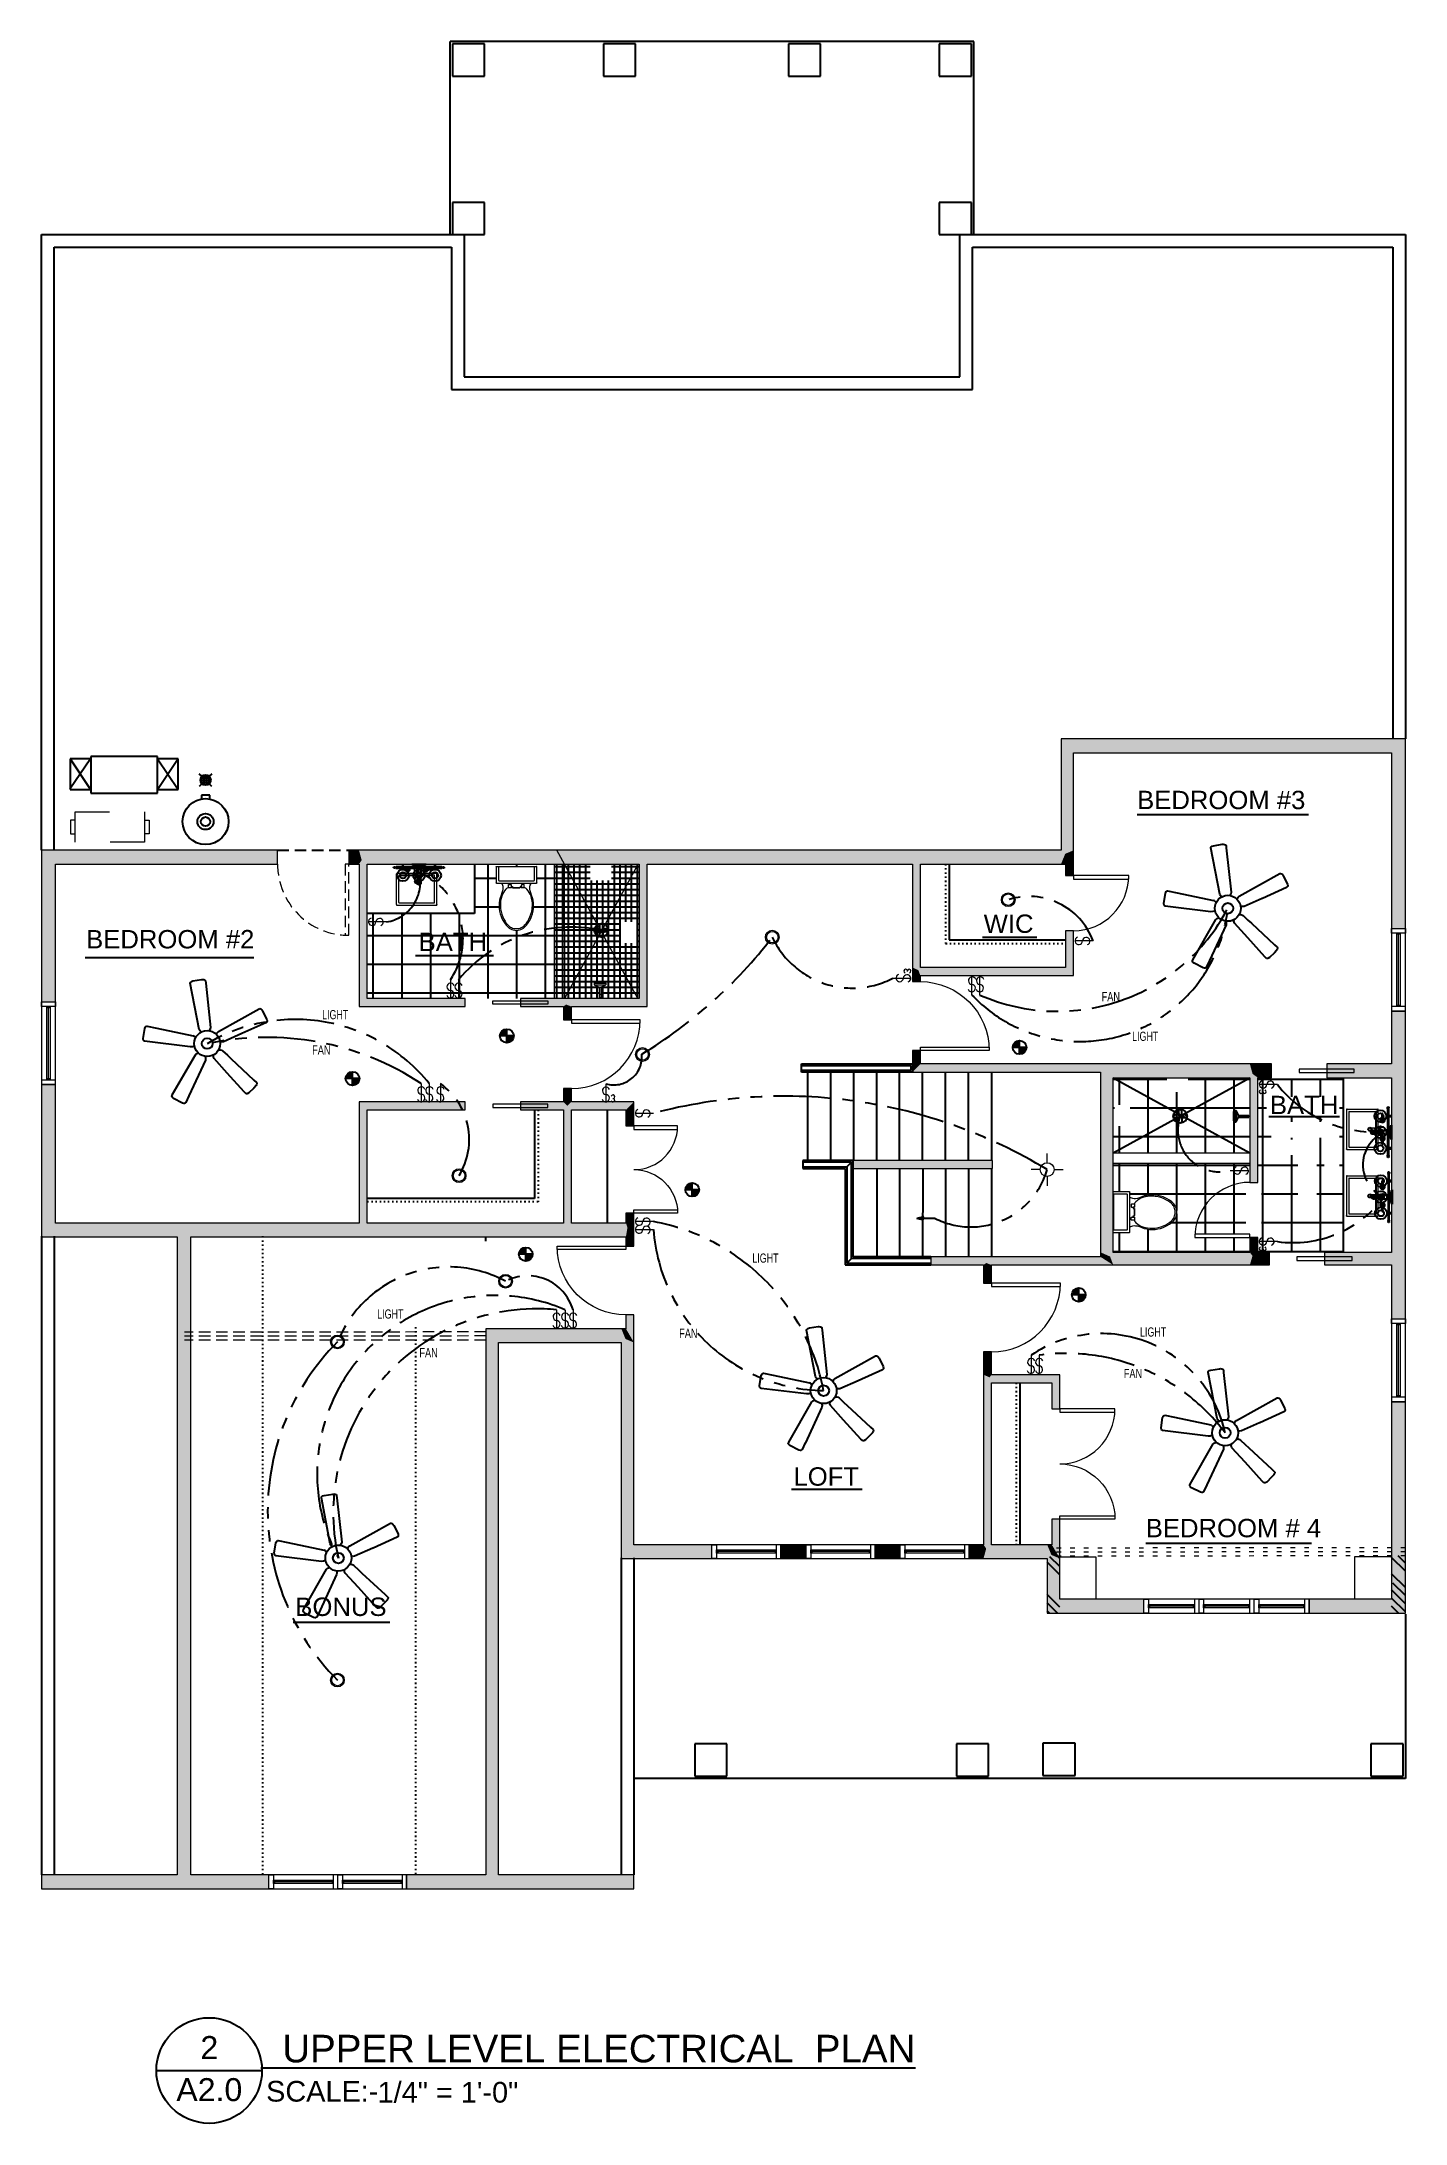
# Model space of a CAD drawing. Header units: inches. Extents: x -28708 to -16583, y 64755 to 66587.
# Drawn here: x -18683 to -18089, y 65558 to 66464 of the extents above; entities that cross this region are included whole.
import ezdxf
from ezdxf.enums import TextEntityAlignment as Align

# ---------------------------------------------------------------- set-up
doc = ezdxf.new("R2010")
doc.units = ezdxf.units.IN
doc.header["$LTSCALE"] = 20
doc.header["$MEASUREMENT"] = 0
for name, pattern in [('Dashed Small', [4, 1, -2, 1]), ('HIDDEN', [0.375, 0.25, -0.125]), ('PHANTOM', [2.5, 1.25, -0.25, 0.25, -0.25, 0.25, -0.25]), ('Solid', [0])]:
    doc.linetypes.add(name, pattern=pattern)
for name, color, linetype in [('BYOTHERS', 1, 'Continuous'), ('CABINETS', 1, 'Continuous'), ('CALLOUTS', 4, 'Continuous'), ('CEILING', 2, 'Continuous'), ('COLUMNS', 4, 'Continuous'), ('COUNTER TOPS', 2, 'Continuous'), ('DIM', 2, 'Continuous'), ('DOOR', 3, 'Continuous'), ('ELECTRICAL FIXTURES', 1, 'Continuous'), ('HANDRAIL', 2, 'Continuous'), ('HATCH', 9, 'Continuous'), ('SHELF', 1, 'Continuous'), ('STAIR&STEPS', 121, 'Continuous'), ('TEXT', 3, 'Continuous'), ('WALL', 5, 'Continuous'), ('WINDOW', 2, 'Continuous')]:
    doc.layers.add(name, color=color, linetype=linetype)
for name, color, linetype, lineweight in [('Electrical', 1, 'Continuous', 25), ('FIXTURES_ INTERIOR', 1, 'Continuous', 5), ('SPSHAPE_OUTLINE', 7, 'Continuous', 0), ('SPWALL_OUTLINE', 7, 'Continuous', 0)]:
    doc.layers.add(name, color=color, linetype=linetype, lineweight=lineweight)
doc.styles.add('0.25 INCH', font='arial.ttf', dxfattribs={"height": 4})
doc.styles.add('Arial', font='arial.ttf')
doc.styles.add('Prov Draftsman NDP', font='')
doc.styles.get('Prov Draftsman NDP').set_extended_font_data('Prov Draftsman NDP')

msp = doc.modelspace()

# ---------------------------------------------------------------- texts
at = {"layer": 'ELECTRICAL FIXTURES', "linetype": 'Dashed Small', "style": 'Prov Draftsman NDP'}
for s, width, p in [('FAN', 0.746383, (-18221.5428, 66046.5271)), ('LIGHT', 0.724161, (-18561.0681, 66038.702)), ('LIGHT', 0.724161, (-18208.2591, 66029.2675)), ('FAN', 0.746383, (-18565.4197, 66023.3206)), ('LIGHT', 0.724161, (-18373.6931, 65932.7259)), ('LIGHT', 0.724161, (-18537.0681, 65908.3925)), ('LIGHT', 0.724161, (-18204.8181, 65900.5593)), ('FAN', 0.746383, (-18518.6982, 65891.5327)), ('FAN', 0.746383, (-18405.5477, 65899.9771)), ('FAN', 0.746383, (-18211.8865, 65882.4759))]:
    msp.add_text(s, height=4, rotation=360, dxfattribs=dict(at, width=width)).set_placement(p)
at = {"layer": 'TEXT', "color": 9, "linetype": 'Solid', "style": 'Arial'}
for s, p in [('BEDROOM #3', (-18206.0959, 66130.1383)), ('BEDROOM #2', (-18663.8621, 66069.5292)), ('BATH', (-18519.0359, 66068.3881)), ('WIC', (-18272.934, 66076.2824)), ('BATH', (-18148.2558, 65997.3822)), ('LOFT', (-18355.7659, 65835.6587)), ('BEDROOM # 4', (-18202.3341, 65813.2035)), ('BONUS', (-18572.7408, 65778.9476))]:
    msp.add_text(s, height=8, dxfattribs=at).set_placement(p)

# ---------------------------------------------------------------- blocks, each defined once
blk = doc.blocks.new('A$C30E2037D')
at = {"layer": 'ELECTRICAL FIXTURES', "color": 1, "linetype": 'Solid'}
for p, q in [((20.5, 52.31), (20.55, 52.63)), ((24.4, 32.23), (20.5, 52.31)), ((20.55, 52.63), (20.71, 52.85)), ((20.71, 52.85), (21.04, 53.1)), ((21.04, 53.1), (21.7, 53.32)), ((21.7, 53.32), (25.47, 53.92)), ((25.47, 53.92), (25.88, 53.95)), ((25.88, 53.95), (26.51, 53.87)), ((26.51, 53.87), (26.94, 53.65)), ((26.94, 53.65), (27.05, 53.48)), ((27.05, 53.48), (27.14, 53.29)), ((27.14, 53.29), (27.24, 52.31)), ((27.24, 52.31), (29.35, 33.02)), ((32.85, 31.32), (50.56, 41.17)), ((50.56, 41.17), (50.88, 41.25)), ((50.88, 41.25), (51.32, 41.12)), ((51.32, 41.12), (51.7, 40.76)), ((51.7, 40.76), (52.06, 40.21)), ((52.06, 40.21), (53.89, 36.55)), ((53.89, 36.55), (54, 35.89)), ((0, 28.2), (0.71, 32.64)), ((0.03, 28.01), (0, 28.2)), ((0.16, 27.44), (0.03, 28.01)), ((0.36, 27.19), (0.16, 27.44)), ((0.63, 27.03), (0.36, 27.19)), ((0.71, 32.64), (0.87, 32.99)), ((0.87, 32.99), (1.09, 33.35)), ((1.09, 33.35), (1.42, 33.62)), ((1.42, 33.62), (1.69, 33.65)), ((1.69, 33.65), (5.9, 32.8)), ((5.9, 32.8), (21.75, 29.46)), ((22.13, 29.27), (21.75, 29.46)), ((22.13, 29.27), (22.63, 28.78)), ((22.63, 28.78), (22.8, 28.5)), ((24.68, 31.68), (24.4, 32.23)), ((25.09, 31.21), (24.68, 31.68)), ((25.35, 31.1), (25.09, 31.21)), ((29.19, 32.28), (28.76, 31.65)), ((29.35, 33.02), (29.19, 32.28)), ((31.92, 30.05), (32.14, 30.53)), ((32.14, 30.53), (32.36, 30.89)), ((32.36, 30.89), (32.85, 31.32)), ((42.93, 30.37), (34.98, 26.81)), ((43.01, 30.37), (42.93, 30.37)), ((53.51, 35.13), (43.01, 30.37)), ((53.81, 35.35), (53.51, 35.13)), ((53.92, 35.56), (53.81, 35.35)), ((54, 35.89), (53.92, 35.56)), ((20.5, 24.59), (0.63, 27.03)), ((12.68, 3.67), (22.74, 21.2)), ((27.14, 18.88), (19.95, 3.34)), ((21.45, 24.62), (20.5, 24.59)), ((21.92, 24.79), (21.45, 24.62)), ((22.33, 25.08), (21.92, 24.79)), ((22.74, 21.2), (23.17, 21.58)), ((23.17, 21.58), (24, 21.95)), ((27.05, 20.45), (27.19, 19.97)), ((27.22, 19.53), (27.14, 18.88)), ((27.19, 19.97), (27.22, 19.53)), ((30.61, 20.49), (30.68, 21.11)), ((30.63, 20.08), (30.61, 20.49)), ((30.88, 19.53), (30.63, 20.08)), ((36.62, 13.19), (30.88, 19.53)), ((32.89, 23.35), (33.61, 23.39)), ((34.16, 26.78), (33.5, 26.97)), ((33.61, 23.39), (34.24, 23.14)), ((34.98, 26.81), (34.16, 26.78)), ((34.24, 23.14), (34.62, 22.87)), ((34.62, 22.87), (36.7, 20.95)), ((36.7, 20.95), (38.2, 19.53)), ((38.2, 19.53), (48.29, 10.12)), ((44.05, 4.98), (36.62, 13.19)), ((48.29, 10.12), (49.41, 9.08)), ((49.41, 9.08), (49.54, 8.86)), ((12.49, 3.17), (12.68, 3.67)), ((12.52, 3.01), (12.49, 3.17)), ((12.73, 2.57), (12.52, 3.01)), ((13.23, 2.11), (12.73, 2.57)), ((17.13, 0.11), (13.23, 2.11)), ((17.79, 0), (17.13, 0.11)), ((18.09, 0.03), (17.79, 0)), ((18.31, 0.11), (18.09, 0.03)), ((18.53, 0.36), (18.31, 0.11)), ((19.92, 3.34), (18.53, 0.36)), ((19.95, 3.34), (19.92, 3.34)), ((44.76, 4.27), (44.05, 4.98)), ((45.09, 4.21), (44.76, 4.27)), ((45.36, 4.24), (45.09, 4.21)), ((46.07, 4.6), (45.36, 4.24)), ((48.18, 6.67), (46.07, 4.6)), ((49.19, 7.74), (48.18, 6.67)), ((49.43, 8.15), (49.19, 7.74)), ((49.57, 8.67), (49.43, 8.15)), ((49.54, 8.86), (49.57, 8.67))]:
    blk.add_line(p, q, dxfattribs=at)
for radius in [5.66, 2.34]:
    blk.add_circle((27.91, 26.05), radius, dxfattribs=at)
blk = doc.blocks.new('A$C40F0554F')
at = {"layer": 'FIXTURES_ INTERIOR', "linetype": 'Solid'}
for radius in [3, 2.5]:
    blk.add_circle((3, 3), radius, dxfattribs=at)
blk = doc.blocks.new('A$C097535F1')
at = {"layer": 'FIXTURES_ INTERIOR', "linetype": 'Solid'}
blk.add_line((1.63, 8), (1.63, 0), dxfattribs=at)
for centre, radius, start, end in [((1.55, 1.75), 1.63, 197.91143, 87.2774), ((1.72, 4.98), 1.61, 18.66725, 266.52569)]:
    blk.add_arc(centre, radius, start, end, dxfattribs=at)
blk = doc.blocks.new('A$C1B0C7031')
at = {"layer": 'FIXTURES_ INTERIOR', "linetype": 'Solid'}
blk.add_line((8, 1.62), (0, 1.62), dxfattribs=at)
for centre, radius, start, end in [((1.75, 1.7), 1.63, 107.91143, 357.2774), ((4.98, 1.53), 1.61, 288.66725, 176.52569)]:
    blk.add_arc(centre, radius, start, end, dxfattribs=at)
blk = doc.blocks.new('A$C7F914379')
at = {"layer": 'FIXTURES_ INTERIOR', "linetype": 'Solid'}
for p, q in [((1.63, 8), (1.63, 0)), ((4.63, 1.63), (5, 1.63))]:
    blk.add_line(p, q, dxfattribs=at)
for centre, radius, start, end in [((1.55, 1.75), 1.63, 197.91143, 87.2774), ((1.72, 4.98), 1.61, 18.66725, 266.52569), ((4.75, 2.38), 0.792, 288.20982, 161.79018), ((4.75, 0.87), 0.792, 198.20982, 71.79018)]:
    blk.add_arc(centre, radius, start, end, dxfattribs=at)
blk = doc.blocks.new('A$C333D1DB0')
at = {"layer": 'ELECTRICAL FIXTURES', "linetype": 'Solid'}
for p, q in [((6, 3), (0, 3)), ((0.13, 3.75), (3, 3.75)), ((3, 3.38), (0.13, 3.38)), ((3, 4.13), (0.25, 4.13)), ((3, 4.5), (0.44, 4.5)), ((0.75, 4.88), (3, 4.88)), ((3, 5.25), (1.13, 5.25)), ((1.63, 5.63), (3, 5.63)), ((3, 0), (3, 6)), ((5.88, 2.63), (3, 2.63)), ((3, 2.25), (5.88, 2.25)), ((5.75, 1.88), (3, 1.88)), ((5.56, 1.5), (3, 1.5)), ((5.25, 1.13), (3, 1.13)), ((3, 0.75), (4.88, 0.75)), ((4.38, 0.38), (3, 0.38))]:
    blk.add_line(p, q, dxfattribs=at)
blk.add_circle((3, 3), 3, dxfattribs=at)
blk = doc.blocks.new('A$C20AB7A1B')
at = {"layer": 'FIXTURES_ INTERIOR', "linetype": 'Solid'}
for p, q in [((7, 10), (7, 14)), ((4, 7), (0, 7)), ((7, 4), (7, 0)), ((10, 7), (14, 7))]:
    blk.add_line(p, q, dxfattribs=at)
blk.add_circle((7, 7), 3, dxfattribs=at)
blk = doc.blocks.new('A$C6980638A')
at = {"layer": 'ELECTRICAL FIXTURES', "linetype": 'Solid'}
for p, q in [((0, 7.51), (0.02, 7.64)), ((0.01, 7.4), (0, 7.51)), ((0.02, 7.4), (0.01, 7.4)), ((0.02, 7.64), (0.12, 7.76)), ((0.05, 7.33), (0.02, 7.4)), ((0.16, 7.22), (0.05, 7.33)), ((0.12, 7.76), (0.21, 7.81)), ((0.31, 7.19), (0.16, 7.22)), ((0.21, 7.81), (0.31, 7.82)), ((0.31, 7.82), (0.45, 7.79)), ((0.45, 7.22), (0.31, 7.19)), ((0.45, 7.79), (0.58, 7.68)), ((0.58, 7.33), (0.45, 7.22)), ((0.58, 7.68), (0.64, 7.75)), ((0.58, 7.68), (0.58, 7.33)), ((0.61, 7.27), (0.58, 7.33)), ((0.66, 7.28), (0.61, 7.27)), ((0.64, 7.75), (0.67, 7.73)), ((0.71, 7.38), (0.66, 7.28)), ((0.67, 7.73), (0.71, 7.64)), ((0.71, 7.64), (0.82, 7.74)), ((0.71, 7.38), (0.71, 7.64)), ((0.74, 7.33), (0.71, 7.38)), ((0.96, 7.19), (0.74, 7.33)), ((0.82, 7.74), (0.98, 7.82)), ((1.02, 7.24), (0.96, 7.19)), ((0.98, 7.82), (1.01, 7.8)), ((1.01, 7.8), (1.03, 7.76)), ((1.03, 7.78), (1.02, 7.24)), ((1.02, 7.24), (3.86, 7.24)), ((3.86, 7.78), (1.03, 7.78)), ((3.86, 8.93), (3.86, 7.24)), ((3.86, 7.78), (3.86, 7.78)), ((3.86, 7.24), (3.86, 6.71)), ((4.22, 7.24), (4.22, 8.93)), ((4.22, 7.78), (4.22, 7.78)), ((10.86, 7.78), (4.22, 7.78)), ((4.22, 6.69), (4.22, 7.24)), ((4.22, 7.24), (10.86, 7.24)), ((7.93, 9), (7.93, 9.02)), ((7.93, 9.02), (11.04, 9.02)), ((7.99, 8.88), (7.93, 9)), ((8.19, 8.8), (7.99, 8.88)), ((8.26, 8.74), (8.19, 8.8)), ((8.68, 8.68), (8.26, 8.74)), ((8.75, 8.62), (8.68, 8.68)), ((8.69, 8.51), (8.71, 8.58)), ((8.74, 8.48), (8.69, 8.51)), ((8.71, 8.58), (8.75, 8.62)), ((8.82, 8.41), (8.74, 8.48)), ((13.32, 8.62), (8.75, 8.62)), ((9.18, 8.34), (8.82, 8.41)), ((10.54, 8.28), (9.18, 8.34)), ((10.5, 8.22), (10.54, 8.28)), ((10.6, 8.13), (10.5, 8.22)), ((10.54, 8.28), (11.53, 8.28)), ((10.67, 7.99), (10.6, 8.13)), ((10.86, 7.77), (10.67, 7.99)), ((10.86, 6.7), (10.86, 7.77)), ((11.04, 9.02), (14.14, 9.02)), ((11.34, 7.91), (11.21, 7.79)), ((11.21, 6.69), (11.21, 7.79)), ((17.86, 7.78), (11.21, 7.78)), ((11.21, 7.24), (17.86, 7.24)), ((11.42, 8.06), (11.34, 7.91)), ((11.51, 8.15), (11.42, 8.06)), ((11.57, 8.22), (11.51, 8.15)), ((12.89, 8.34), (11.53, 8.28)), ((11.53, 8.28), (11.57, 8.22)), ((13.22, 8.4), (12.89, 8.34)), ((13.29, 8.46), (13.22, 8.4)), ((13.37, 8.49), (13.29, 8.46)), ((13.37, 8.67), (13.32, 8.62)), ((13.32, 8.62), (13.39, 8.54)), ((13.79, 8.73), (13.37, 8.67)), ((13.39, 8.54), (13.37, 8.49)), ((13.84, 8.77), (13.79, 8.73)), ((13.95, 8.82), (13.84, 8.77)), ((14.09, 8.89), (13.95, 8.82)), ((14.14, 9.02), (14.09, 8.89)), ((17.86, 8.93), (17.86, 7.78)), ((17.86, 7.78), (17.86, 6.71)), ((17.86, 7.78), (17.86, 7.78)), ((18.22, 7.78), (18.22, 8.93)), ((18.22, 6.69), (18.22, 7.78)), ((21.05, 7.78), (18.22, 7.78)), ((18.22, 7.24), (21.05, 7.24)), ((21.11, 7.19), (21.04, 7.25)), ((21.05, 7.78), (21.06, 7.8)), ((21.05, 7.24), (21.05, 7.78)), ((21.06, 7.8), (21.13, 7.81)), ((21.25, 7.27), (21.11, 7.19)), ((21.13, 7.81), (21.33, 7.68)), ((21.37, 7.38), (21.25, 7.27)), ((21.33, 7.68), (21.37, 7.64)), ((21.37, 7.64), (21.41, 7.74)), ((21.37, 7.64), (21.37, 7.38)), ((21.41, 7.28), (21.37, 7.38)), ((21.41, 7.74), (21.44, 7.75)), ((21.45, 7.26), (21.41, 7.28)), ((21.44, 7.75), (21.5, 7.68)), ((21.5, 7.33), (21.45, 7.26)), ((21.5, 7.68), (21.63, 7.79)), ((21.5, 7.33), (21.5, 7.68)), ((21.63, 7.22), (21.5, 7.33)), ((21.63, 7.79), (21.77, 7.82)), ((21.77, 7.19), (21.63, 7.22)), ((21.77, 7.82), (21.91, 7.79)), ((21.86, 7.2), (21.77, 7.19)), ((21.95, 7.25), (21.86, 7.2)), ((21.91, 7.79), (22.02, 7.68)), ((22.05, 7.38), (21.95, 7.25)), ((22.02, 7.68), (22.06, 7.61)), ((22.07, 7.51), (22.05, 7.38)), ((22.06, 7.61), (22.07, 7.51))]:
    blk.add_line(p, q, dxfattribs=at)
for centre, radius in [((4.03, 4.12), 2.59), ((4.04, 4.13), 1.32), ((11.04, 4.13), 2.59), ((11.04, 4.13), 1.32), ((11.04, 0.88), 0.875), ((11.04, 0.88), 0.625), ((18.04, 4.13), 2.59), ((18.04, 4.13), 1.32)]:
    blk.add_circle(centre, radius, dxfattribs=at)
for centre, radius, start, end in [((4.04, 7.34), 0.208, 208.74554, 331.22187), ((11.04, 6.33), 1.01, 359.98598, 179.97196), ((0.17, 3.37), 10.3, 349.54846, 16.71944), ((2.63, 3.52), 8.02, 344.3919, 21.21052), ((11.04, 1.7), 0.767, 194.92313, 345.09462), ((11.01, 8.24), 0.494, 252.50306, 294.43451), ((11.04, 7.35), 0.209, 212.1915, 327.77249), ((19.45, 3.52), 8.02, 158.78884, 195.60857), ((21.91, 3.37), 10.3, 163.28949, 190.44105), ((18.04, 7.34), 0.211, 209.52136, 328.80752)]:
    blk.add_arc(centre, radius, start, end, dxfattribs=at)
blk = doc.blocks.new('A$C249171AF')
at = {"layer": 'ELECTRICAL FIXTURES', "linetype": 'Solid'}
for p, q in [((0, 3), (0.01, 3.07)), ((0.01, 2.93), (0, 3)), ((0.01, 3.07), (0.02, 3.13)), ((0.02, 2.87), (0.01, 2.93)), ((0.02, 3.13), (0.05, 3.19)), ((0.05, 2.81), (0.02, 2.87)), ((0.05, 3.19), (0.09, 3.26)), ((0.09, 2.74), (0.05, 2.81)), ((0.09, 3.26), (0.14, 3.32)), ((0.14, 2.68), (0.09, 2.74)), ((0.14, 3.32), (0.2, 3.37)), ((0.2, 2.62), (0.14, 2.68)), ((0.2, 3.37), (0.27, 3.43)), ((0.27, 2.57), (0.2, 2.62)), ((0.27, 3.43), (0.35, 3.48)), ((0.35, 2.52), (0.27, 2.57)), ((0.35, 3.48), (0.44, 3.53)), ((0.44, 2.47), (0.35, 2.52)), ((0.44, 3.53), (0.54, 3.57)), ((0.54, 2.43), (0.44, 2.47)), ((0.54, 3.57), (0.64, 3.61)), ((0.64, 2.39), (0.54, 2.43)), ((0.64, 3.61), (0.75, 3.65)), ((0.75, 2.35), (0.64, 2.39)), ((0.75, 3.65), (0.87, 3.68)), ((0.87, 2.32), (0.75, 2.35)), ((0.87, 3.68), (0.99, 3.7)), ((0.99, 2.3), (0.87, 2.32)), ((0.99, 3.7), (1.11, 3.72)), ((1.11, 2.28), (0.99, 2.3)), ((1.11, 3.72), (1.24, 3.74)), ((1.24, 2.26), (1.11, 2.28)), ((1.24, 3.74), (1.37, 3.75)), ((1.37, 2.25), (1.24, 2.26)), ((1.37, 3.75), (1.5, 3.75)), ((1.5, 2.25), (1.37, 2.25)), ((1.5, 3.75), (1.5, 3.75)), ((1.5, 3.75), (1.63, 3.75)), ((1.63, 2.25), (1.5, 2.25)), ((1.63, 3.75), (1.76, 3.74)), ((1.76, 2.26), (1.63, 2.25)), ((1.76, 3.74), (1.89, 3.72)), ((1.89, 2.28), (1.76, 2.26)), ((1.89, 3.72), (2.01, 3.7)), ((2.01, 2.3), (1.89, 2.28)), ((2.01, 3.7), (2.13, 3.68)), ((2.13, 2.32), (2.01, 2.3)), ((2.13, 3.68), (2.25, 3.65)), ((2.25, 2.35), (2.13, 2.32)), ((2.25, 3.65), (2.36, 3.61)), ((2.36, 2.39), (2.25, 2.35)), ((2.25, 1.63), (2.26, 1.76)), ((2.25, 1.5), (2.25, 1.63)), ((2.25, 1.37), (2.25, 1.5)), ((2.26, 1.24), (2.25, 1.37)), ((2.26, 1.76), (2.28, 1.89)), ((2.28, 1.11), (2.26, 1.24)), ((2.28, 1.89), (2.3, 2.01)), ((2.3, 0.99), (2.28, 1.11)), ((2.3, 2.01), (2.32, 2.13)), ((2.32, 0.87), (2.3, 0.99)), ((2.32, 2.13), (2.35, 2.25)), ((2.35, 0.75), (2.32, 0.87)), ((2.35, 2.25), (2.39, 2.36)), ((2.39, 0.64), (2.35, 0.75)), ((2.36, 3.61), (2.46, 3.57)), ((2.46, 2.43), (2.36, 2.39)), ((2.37, 4.5), (2.38, 4.63)), ((2.38, 4.37), (2.37, 4.5)), ((2.38, 4.76), (2.4, 4.89)), ((2.38, 4.63), (2.38, 4.76)), ((2.38, 4.24), (2.38, 4.37)), ((2.4, 4.11), (2.38, 4.24)), ((2.39, 2.36), (2.43, 2.46)), ((2.43, 0.54), (2.39, 0.64)), ((2.4, 4.89), (2.41, 5.01)), ((2.41, 3.99), (2.4, 4.11)), ((2.41, 5.01), (2.43, 5.13)), ((2.43, 3.87), (2.41, 3.99)), ((2.43, 5.13), (2.46, 5.25)), ((2.46, 3.75), (2.43, 3.87)), ((2.43, 2.46), (2.47, 2.56)), ((2.47, 0.44), (2.43, 0.54)), ((2.46, 5.25), (2.49, 5.36)), ((2.49, 3.64), (2.46, 3.75)), ((2.46, 3.57), (2.56, 3.53)), ((2.56, 2.47), (2.46, 2.43)), ((2.47, 2.56), (2.52, 2.65)), ((2.52, 0.35), (2.47, 0.44)), ((2.49, 5.36), (2.52, 5.46)), ((2.52, 3.54), (2.49, 3.64)), ((2.52, 5.46), (2.56, 5.56)), ((2.56, 3.44), (2.52, 3.54)), ((2.52, 2.65), (2.57, 2.73)), ((2.57, 0.27), (2.52, 0.35)), ((2.56, 5.56), (2.6, 5.65)), ((2.56, 3.53), (2.65, 3.48)), ((2.6, 3.35), (2.56, 3.44)), ((2.65, 2.52), (2.56, 2.47)), ((2.57, 2.73), (2.62, 2.8)), ((2.63, 0.2), (2.57, 0.27)), ((2.6, 5.65), (2.64, 5.73)), ((2.64, 3.27), (2.6, 3.35)), ((2.62, 2.8), (2.68, 2.86)), ((2.68, 0.14), (2.63, 0.2)), ((2.64, 5.73), (2.69, 5.8)), ((2.69, 3.2), (2.64, 3.27)), ((2.65, 3.48), (2.73, 3.43)), ((2.73, 2.57), (2.65, 2.52)), ((2.68, 2.86), (2.74, 2.91)), ((2.74, 0.09), (2.68, 0.14)), ((2.69, 5.8), (2.74, 5.86)), ((2.74, 3.14), (2.69, 3.2)), ((2.73, 3.43), (2.8, 3.37)), ((2.8, 2.63), (2.73, 2.57)), ((2.74, 5.86), (2.79, 5.91)), ((2.79, 3.09), (2.74, 3.14)), ((2.74, 2.91), (2.81, 2.95)), ((2.81, 0.05), (2.74, 0.09)), ((2.79, 5.91), (2.84, 5.95)), ((2.84, 3.05), (2.79, 3.09)), ((2.8, 3.37), (2.86, 3.32)), ((2.86, 2.68), (2.8, 2.63)), ((2.81, 2.95), (2.87, 2.98)), ((2.87, 0.02), (2.81, 0.05)), ((2.84, 5.95), (2.89, 5.98)), ((2.89, 3.02), (2.84, 3.05)), ((2.86, 3.32), (2.91, 3.26)), ((2.91, 2.74), (2.86, 2.68)), ((2.87, 2.98), (2.93, 2.99)), ((2.93, 0.01), (2.87, 0.02)), ((2.89, 5.98), (2.95, 5.99)), ((2.95, 3.01), (2.89, 3.02)), ((2.91, 3.26), (2.95, 3.19)), ((2.95, 2.81), (2.91, 2.74)), ((2.93, 2.99), (3, 3)), ((3, 0), (2.93, 0.01)), ((2.95, 5.99), (3, 6)), ((2.95, 3.19), (2.98, 3.13)), ((3, 3), (2.95, 3.01)), ((2.98, 2.87), (2.95, 2.81)), ((2.98, 3.13), (2.99, 3.07)), ((2.99, 2.93), (2.98, 2.87)), ((2.99, 3.07), (3, 3)), ((3, 3), (2.99, 2.93)), ((3, 6), (3, 6)), ((3, 6), (3.05, 5.99)), ((3, 3), (3.01, 3.07)), ((3.05, 3.01), (3, 3)), ((3.01, 2.93), (3, 3)), ((3, 3), (3, 3)), ((3, 3), (3.07, 2.99)), ((3.07, 0.01), (3, 0)), ((3.01, 3.07), (3.02, 3.13)), ((3.02, 2.87), (3.01, 2.93)), ((3.02, 3.13), (3.05, 3.19)), ((3.05, 2.81), (3.02, 2.87)), ((3.05, 5.99), (3.11, 5.98)), ((3.05, 3.19), (3.09, 3.26)), ((3.11, 3.02), (3.05, 3.01)), ((3.09, 2.74), (3.05, 2.81)), ((3.07, 2.99), (3.13, 2.98)), ((3.13, 0.02), (3.07, 0.01)), ((3.09, 3.26), (3.14, 3.32)), ((3.14, 2.68), (3.09, 2.74)), ((3.11, 5.98), (3.16, 5.95)), ((3.16, 3.05), (3.11, 3.02)), ((3.13, 2.98), (3.19, 2.95)), ((3.19, 0.05), (3.13, 0.02)), ((3.14, 3.32), (3.2, 3.37)), ((3.2, 2.62), (3.14, 2.68)), ((3.16, 5.95), (3.21, 5.91)), ((3.21, 3.09), (3.16, 3.05)), ((3.19, 2.95), (3.26, 2.91)), ((3.26, 0.09), (3.19, 0.05)), ((3.2, 3.37), (3.27, 3.43)), ((3.27, 2.57), (3.2, 2.62)), ((3.21, 5.91), (3.26, 5.86)), ((3.26, 3.14), (3.21, 3.09)), ((3.26, 5.86), (3.31, 5.8)), ((3.31, 3.2), (3.26, 3.14)), ((3.26, 2.91), (3.32, 2.86)), ((3.32, 0.14), (3.26, 0.09)), ((3.27, 3.43), (3.35, 3.48)), ((3.35, 2.52), (3.27, 2.57)), ((3.31, 5.8), (3.36, 5.73)), ((3.36, 3.27), (3.31, 3.2)), ((3.32, 2.86), (3.37, 2.8)), ((3.38, 0.2), (3.32, 0.14)), ((3.35, 3.48), (3.44, 3.53)), ((3.44, 2.47), (3.35, 2.52)), ((3.36, 5.73), (3.4, 5.65)), ((3.4, 3.35), (3.36, 3.27)), ((3.37, 2.8), (3.43, 2.73)), ((3.43, 0.27), (3.38, 0.2)), ((3.4, 5.65), (3.44, 5.56)), ((3.44, 3.44), (3.4, 3.35)), ((3.43, 2.73), (3.48, 2.65)), ((3.48, 0.35), (3.43, 0.27)), ((3.44, 5.56), (3.48, 5.46)), ((3.44, 3.53), (3.54, 3.57)), ((3.48, 3.54), (3.44, 3.44)), ((3.54, 2.43), (3.44, 2.47)), ((3.48, 5.46), (3.51, 5.36)), ((3.51, 3.64), (3.48, 3.54)), ((3.48, 2.65), (3.53, 2.56)), ((3.53, 0.44), (3.48, 0.35)), ((3.51, 5.36), (3.54, 5.25)), ((3.54, 3.75), (3.51, 3.64)), ((3.53, 2.56), (3.57, 2.46)), ((3.57, 0.54), (3.53, 0.44)), ((3.54, 5.25), (3.57, 5.13)), ((3.57, 3.87), (3.54, 3.75)), ((3.54, 3.57), (3.64, 3.61)), ((3.64, 2.39), (3.54, 2.43)), ((3.57, 5.13), (3.59, 5.01)), ((3.59, 3.99), (3.57, 3.87)), ((3.57, 2.46), (3.61, 2.36)), ((3.61, 0.64), (3.57, 0.54)), ((3.59, 5.01), (3.6, 4.89)), ((3.6, 4.11), (3.59, 3.99)), ((3.6, 4.89), (3.62, 4.76)), ((3.62, 4.24), (3.6, 4.11)), ((3.61, 2.36), (3.65, 2.25)), ((3.65, 0.75), (3.61, 0.64)), ((3.62, 4.76), (3.62, 4.63)), ((3.62, 4.63), (3.62, 4.5)), ((3.62, 4.5), (3.62, 4.37)), ((3.62, 4.37), (3.62, 4.24)), ((3.64, 3.61), (3.75, 3.65)), ((3.75, 2.35), (3.64, 2.39)), ((3.65, 2.25), (3.68, 2.13)), ((3.68, 0.87), (3.65, 0.75)), ((3.68, 2.13), (3.7, 2.01)), ((3.7, 0.99), (3.68, 0.87)), ((3.7, 2.01), (3.72, 1.89)), ((3.72, 1.11), (3.7, 0.99)), ((3.72, 1.89), (3.74, 1.76)), ((3.74, 1.24), (3.72, 1.11)), ((3.74, 1.76), (3.75, 1.63)), ((3.75, 1.37), (3.74, 1.24)), ((3.75, 3.65), (3.87, 3.68)), ((3.87, 2.32), (3.75, 2.35)), ((3.75, 1.63), (3.75, 1.5)), ((3.75, 1.5), (3.75, 1.37)), ((3.87, 3.68), (3.99, 3.7)), ((3.99, 2.3), (3.87, 2.32)), ((3.99, 3.7), (4.11, 3.72)), ((4.11, 2.28), (3.99, 2.3)), ((4.11, 3.72), (4.24, 3.74)), ((4.24, 2.26), (4.11, 2.28)), ((4.24, 3.74), (4.37, 3.75)), ((4.37, 2.25), (4.24, 2.26)), ((4.37, 3.75), (4.5, 3.75)), ((4.5, 2.25), (4.37, 2.25)), ((4.5, 3.75), (4.5, 3.75)), ((4.5, 3.75), (4.63, 3.75)), ((4.63, 2.25), (4.5, 2.25)), ((4.63, 3.75), (4.76, 3.74)), ((4.76, 2.26), (4.63, 2.25)), ((4.76, 3.74), (4.89, 3.72)), ((4.89, 2.28), (4.76, 2.26)), ((4.89, 3.72), (5.01, 3.7)), ((5.01, 2.3), (4.89, 2.28)), ((5.01, 3.7), (5.13, 3.68)), ((5.13, 2.32), (5.01, 2.3)), ((5.13, 3.68), (5.25, 3.65)), ((5.25, 2.35), (5.13, 2.32)), ((5.25, 3.65), (5.36, 3.61)), ((5.36, 2.39), (5.25, 2.35)), ((5.36, 3.61), (5.46, 3.57)), ((5.46, 2.43), (5.36, 2.39)), ((5.46, 3.57), (5.56, 3.53)), ((5.56, 2.47), (5.46, 2.43)), ((5.56, 3.53), (5.65, 3.48)), ((5.65, 2.52), (5.56, 2.47)), ((5.65, 3.48), (5.73, 3.43)), ((5.73, 2.57), (5.65, 2.52)), ((5.73, 3.43), (5.8, 3.37)), ((5.8, 2.63), (5.73, 2.57)), ((5.8, 3.37), (5.86, 3.32)), ((5.86, 2.68), (5.8, 2.63)), ((5.86, 3.32), (5.91, 3.26)), ((5.91, 2.74), (5.86, 2.68)), ((5.91, 3.26), (5.95, 3.19)), ((5.95, 2.81), (5.91, 2.74)), ((5.95, 3.19), (5.98, 3.13)), ((5.98, 2.87), (5.95, 2.81)), ((5.98, 3.13), (5.99, 3.07)), ((5.99, 2.93), (5.98, 2.87)), ((5.99, 3.07), (6, 3)), ((6, 3), (5.99, 2.93))]:
    blk.add_line(p, q, dxfattribs=at)
blk.add_circle((3, 3), 3, dxfattribs=at)
blk = doc.blocks.new('0.25 CALLOUT')
blk.add_line((-20.69, -1.02), (25.31, -1.02))
blk.add_circle((2.31, -1.02), 23)
at = {"ltscale": 24, "insert": (27.12, -5.55), "char_height": 9, "attachment_point": 1, "line_spacing_factor": 0.85, "style": '0.25 INCH'}
blk.add_mtext('SCALE:-', dxfattribs=at)
at = {"style": '0.25 INCH'}
for tag, p, height in [('SEC.NO', (-9.66, 2.73), 9), ('DWG.TITLE', (20.15, 1.93), 7.5), ('SH.NO', (-10.52, -14.66), 9), ('SCALE', (93.69, -12.79), 9)]:
    blk.add_attdef(tag, p, '', height=height, dxfattribs=at)
blk = doc.blocks.new('A$C3BC31441')
at = {"layer": 'WALL', "linetype": 'Continuous', "lineweight": 0}
for points in [[(444, 452), (445.83, 450.46), (449.5, 452), (449.5, 494.5), (444, 500.5)], [(444, 500.5), (449.5, 494.5), (588, 494.5), (594, 500.5)], [(594, 500.5), (588, 494.5), (588, 418), (594, 418)], [(0, 452), (6, 446), (102.75, 446), (102.75, 452)], [(0, 386), (6, 386), (6, 446), (0, 452)], [(133.75, 452), (133.75, 446), (138.25, 446), (139.42, 447.71), (138.25, 452)], [(138.25, 452), (139.42, 447.71), (141.75, 446), (260.25, 446), (261.42, 447.71), (260.25, 452)], [(138.25, 384), (141.75, 387.5), (141.75, 446), (139.42, 447.71), (138.25, 446)], [(260.25, 452), (261.42, 447.71), (263.75, 446), (379.25, 446), (380.42, 447.71), (379.25, 452)], [(260.25, 387.5), (263.75, 384), (263.75, 446), (261.42, 447.71), (260.25, 446)], [(379.25, 452), (380.42, 447.71), (382.75, 446), (444, 446), (445.83, 450.46), (444, 452)], [(379.25, 401), (381.87, 399.83), (382.75, 401), (382.75, 446), (380.42, 447.71), (379.25, 446)], [(449.5, 452), (445.83, 450.46), (444, 446), (446, 446), (449.5, 452)], [(446, 441), (449.5, 441), (449.5, 452), (446, 446)], [(446, 401), (449.5, 397.5), (449.5, 417), (446, 417)], [(379.25, 394.85), (382.75, 394.85), (382.75, 397.5), (381.87, 399.83), (379.25, 401)], [(382.75, 401), (381.87, 399.83), (382.75, 397.5), (449.5, 397.5), (446, 401)], [(141.75, 387.5), (138.25, 384), (184.54, 384), (184.54, 387.5)], [(208.54, 387.5), (208.54, 384), (227.25, 384), (228.42, 384.87), (227.25, 387.5)], [(227.25, 387.5), (228.42, 384.87), (230.75, 384), (263.75, 384), (260.25, 387.5)], [(227.25, 378.25), (230.75, 378.25), (230.75, 384), (228.42, 384.87), (227.25, 384)], [(594, 382), (588, 382), (588, 359), (589.5, 357), (594, 359)], [(379.25, 355.5), (382.75, 359), (382.75, 364.85), (379.25, 364.85)], [(382.75, 359), (379.25, 355.5), (461.25, 355.5), (463.29, 355.37), (461.25, 359)], [(461.25, 359), (463.29, 355.37), (466.75, 353), (526.25, 353), (527.42, 354.71), (526.25, 359)], [(461.25, 277), (465.37, 275.17), (466.75, 277), (466.75, 353), (463.29, 355.37), (461.25, 355.5)], [(526.25, 359), (527.42, 354.71), (529.75, 353), (535.75, 353), (535.75, 359)], [(526.25, 307.46), (529.75, 307.46), (529.75, 353), (527.42, 354.71), (526.25, 353)], [(559.75, 359), (559.75, 353), (588, 353), (589.5, 357), (588, 359)], [(594, 359), (589.5, 357), (588, 353), (588, 277), (589.54, 275.17), (594, 277)], [(0, 283.75), (6, 289.75), (6, 350), (0, 350)], [(227.25, 342.5), (229, 340.75), (230.75, 342.5), (230.75, 348.25), (227.25, 348.25)], [(138.25, 342.5), (141.75, 339), (184.54, 339), (184.54, 342.5)], [(138.25, 289.75), (139.42, 288.04), (141.75, 289.75), (141.75, 339), (138.25, 342.5)], [(208.54, 342.5), (208.54, 339), (227.25, 339), (229, 340.75), (227.25, 342.5)], [(227.25, 289.75), (228.42, 288.04), (230.75, 289.75), (230.75, 339), (229, 340.75), (227.25, 339)], [(230.75, 342.5), (229, 340.75), (230.75, 339), (254.5, 339), (258, 342.5)], [(254.5, 332), (258, 332), (258, 342.5), (254.5, 339)], [(353.38, 317), (353.38, 313.5), (414.22, 313.5), (414.22, 317)], [(254.5, 289.75), (255.17, 287.75), (258, 289.75), (258, 294), (254.5, 294)], [(6, 289.75), (0, 283.75), (59, 283.75), (61, 285.25), (59, 289.75)], [(59, 289.75), (61, 285.25), (65, 283.75), (138.25, 283.75), (139.42, 288.04), (138.25, 289.75)], [(59, 6), (61, 4.5), (65, 6), (65, 283.75), (61, 285.25), (59, 283.75)], [(141.75, 289.75), (139.42, 288.04), (138.25, 283.75), (227.25, 283.75), (228.42, 288.04), (227.25, 289.75)], [(230.75, 289.75), (228.42, 288.04), (227.25, 283.75), (254.5, 283.75), (255.17, 287.75), (254.5, 289.75)], [(254.5, 279.75), (258, 279.75), (258, 289.75), (255.17, 287.75), (254.5, 283.75)], [(526.25, 277), (527.42, 275.46), (529.75, 277), (529.75, 283.46), (526.25, 283.46)], [(387.24, 275), (387.24, 271.5), (410.25, 271.5), (411.42, 272.37), (410.25, 275)], [(410.25, 275), (411.42, 272.37), (413.75, 271.5), (466.75, 271.5), (461.25, 275)], [(410.25, 263.63), (413.75, 263.63), (413.75, 271.5), (411.42, 272.37), (410.25, 271.5)], [(461.25, 275), (466.75, 271.5), (466.75, 271.5), (465.37, 275.17), (461.25, 277)], [(466.75, 277), (465.37, 275.17), (466.75, 271.5), (526.25, 271.5), (527.42, 275.46), (526.25, 277)], [(529.75, 277), (527.42, 275.46), (526.25, 271.5), (534.79, 271.5), (534.79, 277)], [(558.79, 277), (558.79, 271.5), (588, 271.5), (589.54, 275.17), (588, 277)], [(594, 277), (589.54, 275.17), (588, 271.5), (588, 248), (594, 248)], [(254.5, 243.75), (258, 237.75), (258, 249.75), (254.5, 249.75)], [(193.5, 243.75), (199, 237.75), (252.49, 237.75), (254.32, 239.29), (252.49, 243.75)], [(193.5, 6), (195.33, 4.46), (199, 6), (199, 237.75), (193.5, 243.75)], [(252.49, 243.75), (254.32, 239.29), (257.99, 237.75), (258, 237.75), (254.5, 243.75)], [(252.49, 143.75), (257.99, 149.75), (257.99, 237.75), (254.32, 239.29), (252.49, 237.75)], [(410.25, 223.75), (412.87, 222.58), (413.75, 223.75), (413.75, 233.63), (410.25, 233.63)], [(410.25, 149.75), (411.42, 148.04), (413.75, 149.75), (413.75, 220.25), (412.87, 222.58), (410.25, 223.75)], [(413.75, 223.75), (412.87, 222.58), (413.75, 220.25), (440, 220.25), (443.5, 223.75)], [(440, 208.88), (443.5, 208.88), (443.5, 223.75), (440, 220.25)], [(594, 212), (588, 212), (588, 126), (594, 120)], [(440, 149.75), (443.5, 143.75), (443.5, 160.88), (440, 160.88)], [(291.99, 143.75), (291.99, 149.75), (257.99, 149.75), (252.49, 143.75)], [(332.99, 143.75), (332.99, 149.75), (321.99, 149.75), (321.99, 143.75)], [(373.99, 143.75), (373.99, 149.75), (362.99, 149.75), (362.99, 143.75)], [(410.25, 143.75), (411.42, 148.04), (410.25, 149.75), (403.99, 149.75), (403.99, 143.75)], [(437.99, 143.75), (439.82, 145.29), (437.99, 149.75), (413.75, 149.75), (411.42, 148.04), (410.25, 143.75)], [(443.5, 143.75), (440, 149.75), (437.99, 149.75), (439.82, 145.29), (443.49, 143.75)], [(437.99, 120), (443.49, 126), (443.49, 143.75), (439.82, 145.29), (437.99, 143.75)], [(443.49, 126), (437.99, 120), (480.11, 120), (480.11, 126)], [(552.11, 126), (552.11, 120), (594, 120), (588, 126)], [(59, 0), (61, 4.5), (59, 6), (0, 6), (0, 0)], [(98.99, 0), (98.99, 6), (65, 6), (61, 4.5), (59, 0)], [(193.5, 0), (195.33, 4.46), (193.5, 6), (158.99, 6), (158.99, 0)], [(257.99, 0), (257.99, 6), (199, 6), (195.33, 4.46), (193.5, 0)]]:
    blk.add_hatch(color=9, dxfattribs=at).paths.add_polyline_path(points, flags=0)
at = {"layer": 'BYOTHERS', "color": 9, "linetype": 'Solid'}
for p, q in [((21.34, 491.88), (12.34, 478.63)), ((12.47, 491.88), (21.34, 478.5)), ((12.47, 491.82), (12.47, 478.5)), ((21.47, 491.82), (12.47, 491.82)), ((50.47, 492.88), (21.47, 492.88)), ((21.47, 492.88), (21.47, 476.88)), ((50.47, 476.88), (50.47, 492.88)), ((59.47, 491.88), (50.47, 478.38)), ((50.47, 491.88), (59.47, 478.5)), ((59.47, 491.82), (50.47, 491.82)), ((59.47, 478.5), (59.47, 491.82)), ((69.77, 484.22), (68.65, 485.34)), ((69.77, 480.97), (68.65, 479.84)), ((73.63, 482.34), (69.16, 482.34)), ((73.52, 483.34), (69.28, 483.34)), ((73.27, 481.34), (69.53, 481.34)), ((69.65, 484.01), (69.65, 481.18)), ((72.82, 484.34), (69.99, 484.34)), ((70.65, 484.72), (70.65, 480.47)), ((71.65, 484.84), (71.65, 480.36)), ((72.65, 484.47), (72.65, 480.72)), ((74.15, 485.34), (73.02, 484.22)), ((74.15, 479.84), (73.02, 480.97)), ((12.47, 478.5), (21.47, 478.5)), ((21.47, 476.88), (50.47, 476.88)), ((50.47, 478.5), (59.47, 478.5)), ((69.59, 476), (69.59, 474.33)), ((73.21, 476), (69.59, 476)), ((73.15, 476), (73.15, 474.33))]:
    blk.add_line(p, q, dxfattribs=at)
for centre, radius in [((71.4, 482.59), 2.25), ((71.4, 464.5), 10), ((71.4, 464.5), 3.5), ((71.4, 464.5), 2)]:
    blk.add_circle(centre, radius, dxfattribs=at)
at = {"layer": 'CABINETS', "color": 9, "linetype": 'Solid'}
blk.add_line((246.48, 290.01), (246.48, 339), dxfattribs=at)
at = {"layer": 'CEILING', "color": 9, "linetype": 'Dashed Small', "ltscale": 0.03}
for p, q in [((96.18, 284), (96.18, 6.51)), ((162.8, 244.5), (162.8, 6.51))]:
    blk.add_line(p, q, dxfattribs=at)
at = {"layer": 'COLUMNS', "color": 9, "linetype": 'ByBlock', "lineweight": -2}
for p, q in [((192.96, 803.01), (178.96, 803.01)), ((178.96, 803.01), (178.96, 789.01)), ((192.96, 789.01), (192.96, 803.01)), ((258.74, 803.01), (244.74, 803.01)), ((244.74, 803.01), (244.74, 789.01)), ((258.74, 789.01), (258.74, 803.01)), ((339.24, 803.01), (325.24, 803.01)), ((325.24, 803.01), (325.24, 789.01)), ((339.24, 789.01), (339.24, 803.01)), ((404.98, 803.01), (390.98, 803.01)), ((390.98, 803.01), (390.98, 789.01)), ((404.98, 789.01), (404.98, 803.01)), ((178.96, 789.01), (192.96, 789.01)), ((244.74, 789.01), (258.74, 789.01)), ((325.24, 789.01), (339.24, 789.01)), ((390.98, 789.01), (404.98, 789.01)), ((192.96, 734), (178.96, 734)), ((178.96, 734), (178.96, 720)), ((192.96, 720), (192.96, 734)), ((404.98, 734), (390.98, 734)), ((390.98, 734), (390.98, 720)), ((404.98, 720), (404.98, 734)), ((178.96, 720), (192.96, 720)), ((390.98, 720), (404.98, 720)), ((298.49, 63.02), (284.49, 63.02)), ((284.49, 63.02), (284.49, 49.02)), ((298.49, 49.02), (298.49, 63.02)), ((412.48, 63.02), (398.48, 63.02)), ((398.48, 63.02), (398.48, 49.02)), ((412.48, 49.02), (412.48, 63.02)), ((450.11, 63.34), (436.11, 63.34)), ((436.11, 63.34), (436.11, 49.34)), ((450.11, 49.34), (450.11, 63.34)), ((592.99, 63.02), (578.99, 63.02)), ((578.99, 63.02), (578.99, 49.02)), ((592.99, 49.02), (592.99, 63.02)), ((284.49, 49.02), (298.49, 49.02)), ((398.48, 49.02), (412.48, 49.02)), ((436.11, 49.34), (450.11, 49.34)), ((578.99, 49.02), (592.99, 49.02))]:
    blk.add_line(p, q, dxfattribs=at)
at = {"layer": 'COUNTER TOPS', "color": 9, "linetype": 'Solid'}
for p, q in [((188.5, 446), (188.5, 424.5)), ((188.5, 424.5), (141.75, 424.5)), ((566.99, 277), (566.99, 352.5))]:
    blk.add_line(p, q, dxfattribs=at)
at = {"layer": 'DOOR', "color": 9, "linetype": 'HIDDEN', "lineweight": -2}
blk.add_line((102.75, 452), (133.75, 452), dxfattribs=at)
at = {"layer": 'DOOR', "color": 9, "linetype": 'HIDDEN', "lineweight": 0}
for p, q in [((133.75, 446), (132.25, 446)), ((132.25, 446), (132.25, 415)), ((133.75, 415), (133.75, 446)), ((132.25, 415), (133.75, 415))]:
    blk.add_line(p, q, dxfattribs=at)
at = {"layer": 'DOOR', "color": 9, "linetype": 'Continuous', "lineweight": 0}
for p, q in [((449.5, 441), (449.5, 439.5)), ((473.5, 441), (449.5, 441)), ((449.5, 439.5), (473.5, 439.5)), ((473.5, 439.5), (473.5, 441)), ((196.54, 385), (196.54, 386.5)), ((196.54, 386.5), (220.54, 386.5)), ((220.54, 385), (196.54, 385)), ((220.54, 386.5), (220.54, 385)), ((230.75, 378.25), (230.75, 376.75)), ((260.75, 378.25), (230.75, 378.25)), ((230.75, 376.75), (260.75, 376.75)), ((260.75, 376.75), (260.75, 378.25)), ((382.75, 364.85), (382.75, 366.35)), ((382.75, 366.35), (412.75, 366.35)), ((412.75, 364.85), (382.75, 364.85)), ((412.75, 366.35), (412.75, 364.85)), ((571.75, 356.75), (547.75, 356.75)), ((547.75, 356.75), (547.75, 355.25)), ((547.75, 355.25), (571.75, 355.25)), ((571.75, 355.25), (571.75, 356.75)), ((220.54, 341.5), (196.54, 341.5)), ((196.54, 341.5), (196.54, 340)), ((196.54, 340), (220.54, 340)), ((220.54, 340), (220.54, 341.5)), ((258, 332), (258, 330.5)), ((277, 332), (258, 332)), ((258, 330.5), (277, 330.5)), ((277, 330.5), (277, 332)), ((258, 294), (258, 295.5)), ((258, 295.5), (277, 295.5)), ((277, 294), (258, 294)), ((277, 295.5), (277, 294)), ((526.25, 284.96), (502.25, 284.96)), ((502.25, 284.96), (502.25, 283.46)), ((502.25, 283.46), (526.25, 283.46)), ((526.25, 283.46), (526.25, 284.96)), ((224.5, 278.25), (224.5, 279.75)), ((224.5, 279.75), (254.5, 279.75)), ((254.5, 278.25), (224.5, 278.25)), ((254.5, 279.75), (254.5, 278.25)), ((570.79, 275), (546.79, 275)), ((546.79, 275), (546.79, 273.5)), ((546.79, 273.5), (570.79, 273.5)), ((570.79, 273.5), (570.79, 275)), ((413.75, 263.63), (413.75, 262.13)), ((443.75, 263.63), (413.75, 263.63)), ((443.75, 262.13), (443.75, 263.63)), ((413.75, 262.13), (443.75, 262.13)), ((443.5, 208.88), (443.5, 207.38)), ((467.5, 208.88), (443.5, 208.88)), ((467.5, 207.38), (467.5, 208.88)), ((443.5, 207.38), (467.5, 207.38)), ((443.5, 160.88), (443.5, 162.38)), ((443.5, 162.38), (467.5, 162.38)), ((467.5, 160.88), (443.5, 160.88)), ((467.5, 162.38), (467.5, 160.88))]:
    blk.add_line(p, q, dxfattribs=at)
at = {"layer": 'DOOR', "color": 9, "linetype": 'HIDDEN', "lineweight": 0}
blk.add_arc((133.75, 446), 31, 180, 270, dxfattribs=at)
at = {"layer": 'DOOR', "color": 9, "linetype": 'Continuous', "lineweight": 0}
for centre, radius, start, end in [((449.5, 441), 24, 270, 0), ((230.75, 378.25), 30, 270, 0), ((258, 332), 19, 270, 0), ((526.25, 283.46), 24, 90, 180), ((413.75, 263.63), 30, 270, 0), ((443.5, 208.88), 24, 270, 0)]:
    blk.add_arc(centre, radius, start, end, dxfattribs=at)
at = {"layer": 'DOOR', "color": 9, "linetype": 'Continuous', "lineweight": 0, "extrusion": (0, 0, -1)}
for centre, radius, start, end in [((-382.75, 364.85), 30, 90, 180), ((-258, 294), 19, 90, 180), ((-254.5, 279.75), 30, 270, 0), ((-443.5, 160.88), 24, 90, 180)]:
    blk.add_arc(centre, radius, start, end, dxfattribs=at)
at = {"layer": 'FIXTURES_ INTERIOR', "color": 9, "linetype": 'Solid'}
for p, q in [((197.98, 444.8), (197.98, 444.91)), ((197.98, 444.91), (198.08, 444.91)), ((197.98, 444.8), (197.98, 437.87)), ((198.08, 444.91), (215.58, 444.91)), ((199.22, 444.75), (199.05, 444.58)), ((199.05, 444.58), (199.05, 438.87)), ((214.45, 444.75), (199.22, 444.75)), ((214.62, 444.58), (214.45, 444.75)), ((214.62, 438.87), (214.62, 444.58)), ((215.69, 444.91), (215.58, 444.91)), ((215.69, 437.87), (215.69, 444.91)), ((223.3, 446), (223.3, 387.44)), ((259.74, 387.5), (224.38, 452)), ((227.67, 446), (227.8, 387.44)), ((259.74, 445.88), (227.74, 387.5)), ((154.57, 441.78), (154.56, 441.77)), ((154.56, 441.77), (154.56, 441.75)), ((154.56, 441.75), (154.56, 441.74)), ((154.56, 441.74), (154.56, 441.72)), ((154.56, 441.72), (154.56, 441.71)), ((154.56, 428.34), (154.56, 441.71)), ((154.58, 441.81), (154.57, 441.79)), ((154.57, 441.79), (154.57, 441.78)), ((154.59, 441.83), (154.58, 441.82)), ((154.58, 441.82), (154.58, 441.81)), ((154.6, 441.85), (154.59, 441.83)), ((154.61, 441.86), (154.6, 441.85)), ((154.62, 441.88), (154.61, 441.87)), ((154.61, 441.87), (154.61, 441.86)), ((154.63, 441.89), (154.62, 441.88)), ((154.65, 441.9), (154.63, 441.89)), ((154.66, 441.91), (154.65, 441.9)), ((154.67, 441.92), (154.66, 441.91)), ((154.68, 441.93), (154.67, 441.92)), ((154.69, 441.93), (154.68, 441.93)), ((154.71, 441.94), (154.69, 441.93)), ((154.72, 441.95), (154.71, 441.94)), ((154.74, 441.95), (154.72, 441.95)), ((154.75, 441.95), (154.74, 441.95)), ((154.76, 441.96), (154.75, 441.95)), ((154.78, 441.96), (154.76, 441.96)), ((154.79, 441.96), (154.78, 441.96)), ((154.81, 441.96), (154.79, 441.96)), ((171.88, 441.96), (154.81, 441.96)), ((155.56, 429.33), (155.56, 440.96)), ((170.88, 441.21), (155.81, 441.21)), ((155.81, 441.21), (157.78, 440.96)), ((159.73, 443.77), (156.37, 443.77)), ((168.91, 440.96), (157.78, 440.96)), ((159.34, 443.24), (159.34, 443.24)), ((166.96, 443.77), (170.32, 443.77)), ((167.34, 443.24), (167.34, 443.24)), ((170.88, 441.21), (168.91, 440.96)), ((171.13, 429.33), (171.13, 440.96)), ((171.88, 441.96), (171.89, 441.96)), ((171.89, 441.96), (171.91, 441.96)), ((171.91, 441.96), (171.92, 441.96)), ((171.92, 441.96), (171.93, 441.95)), ((171.93, 441.95), (171.95, 441.95)), ((171.95, 441.95), (171.96, 441.95)), ((171.96, 441.95), (171.97, 441.94)), ((171.97, 441.94), (171.99, 441.93)), ((171.99, 441.93), (172, 441.93)), ((172, 441.93), (172.01, 441.92)), ((172.01, 441.92), (172.03, 441.91)), ((172.03, 441.91), (172.04, 441.9)), ((172.04, 441.9), (172.05, 441.89)), ((172.05, 441.89), (172.06, 441.88)), ((172.06, 441.88), (172.07, 441.87)), ((172.07, 441.87), (172.08, 441.86)), ((172.08, 441.86), (172.09, 441.85)), ((172.09, 441.85), (172.09, 441.83)), ((172.09, 441.83), (172.1, 441.82)), ((172.1, 441.82), (172.11, 441.81)), ((172.11, 441.81), (172.11, 441.79)), ((172.11, 441.79), (172.12, 441.78)), ((172.12, 441.78), (172.12, 441.77)), ((172.12, 441.77), (172.12, 441.75)), ((172.12, 441.75), (172.12, 441.74)), ((172.12, 441.74), (172.13, 441.72)), ((172.13, 441.72), (172.13, 441.71)), ((172.13, 428.34), (172.13, 441.71)), ((198.03, 437.71), (197.98, 437.87)), ((198.13, 437.66), (198.03, 437.71)), ((198.13, 437.66), (215.53, 437.66)), ((199.05, 438.87), (199.22, 438.7)), ((199.22, 438.7), (214.45, 438.7)), ((200.39, 437.6), (200.74, 436.88)), ((200.74, 436.88), (200.86, 436.39)), ((200.91, 435.14), (200.78, 434.36)), ((200.86, 436.39), (200.93, 435.82)), ((200.93, 435.82), (200.91, 435.14)), ((202.2, 435.06), (201.66, 434.39)), ((202.52, 435.37), (202.2, 435.06)), ((202.78, 435.53), (202.52, 435.37)), ((203.01, 435.61), (202.78, 435.53)), ((204.51, 435.61), (203.01, 435.61)), ((203.31, 437.01), (203.41, 437.07)), ((203.31, 435.67), (203.31, 437.01)), ((203.41, 437.07), (203.56, 437.12)), ((203.56, 437.12), (203.74, 437.15)), ((203.74, 437.15), (203.93, 437.16)), ((203.93, 437.16), (204.13, 437.15)), ((204.13, 437.15), (204.31, 437.11)), ((204.31, 437.11), (204.47, 437.05)), ((204.47, 437.05), (204.58, 436.98)), ((204.64, 435.68), (204.51, 435.61)), ((204.58, 436.98), (204.58, 435.68)), ((204.64, 436.21), (204.64, 435.68)), ((204.66, 436.26), (205.14, 436.26)), ((205.14, 436.26), (205.14, 435.72)), ((205.14, 435.72), (208.25, 435.72)), ((208.42, 435.72), (205.31, 435.72)), ((208.9, 436.26), (208.42, 436.26)), ((208.42, 436.26), (208.42, 435.72)), ((208.92, 435.68), (208.92, 436.21)), ((209.05, 435.61), (208.92, 435.68)), ((209.09, 437.05), (208.98, 436.98)), ((208.98, 436.98), (208.98, 435.68)), ((210.55, 435.61), (209.05, 435.61)), ((209.25, 437.11), (209.09, 437.05)), ((209.43, 437.15), (209.25, 437.11)), ((209.62, 437.16), (209.43, 437.15)), ((209.82, 437.15), (209.62, 437.16)), ((210, 437.12), (209.82, 437.15)), ((210.14, 437.07), (210, 437.12)), ((210.25, 437.01), (210.14, 437.07)), ((210.25, 435.67), (210.25, 437.01)), ((210.78, 435.53), (210.55, 435.61)), ((211.04, 435.37), (210.78, 435.53)), ((211.36, 435.06), (211.04, 435.37)), ((211.9, 434.39), (211.36, 435.06)), ((212.63, 435.82), (212.69, 436.39)), ((212.65, 435.14), (212.63, 435.82)), ((212.78, 434.36), (212.65, 435.14)), ((212.69, 436.39), (212.82, 436.88)), ((212.82, 436.88), (213.17, 437.6)), ((214.45, 438.7), (214.62, 438.87)), ((215.63, 437.71), (215.53, 437.66)), ((215.69, 437.87), (215.63, 437.71)), ((154.56, 428.34), (154.56, 428.32)), ((154.56, 428.32), (154.56, 428.31)), ((154.56, 428.31), (154.56, 428.29)), ((154.56, 428.29), (154.56, 428.28)), ((154.56, 428.28), (154.57, 428.26)), ((154.57, 428.26), (154.57, 428.25)), ((154.57, 428.25), (154.58, 428.24)), ((154.58, 428.24), (154.58, 428.22)), ((154.58, 428.22), (154.59, 428.21)), ((154.59, 428.21), (154.6, 428.2)), ((154.6, 428.2), (154.61, 428.18)), ((154.61, 428.18), (154.61, 428.17)), ((154.61, 428.17), (154.62, 428.16)), ((154.62, 428.16), (154.63, 428.15)), ((154.63, 428.15), (154.65, 428.14)), ((154.65, 428.14), (154.66, 428.13)), ((154.66, 428.13), (154.67, 428.12)), ((154.67, 428.12), (154.68, 428.12)), ((154.68, 428.12), (154.69, 428.11)), ((154.69, 428.11), (154.71, 428.1)), ((154.71, 428.1), (154.72, 428.1)), ((154.72, 428.1), (154.74, 428.09)), ((154.74, 428.09), (154.75, 428.09)), ((154.75, 428.09), (154.76, 428.09)), ((154.76, 428.09), (154.78, 428.09)), ((154.78, 428.09), (154.79, 428.08)), ((154.79, 428.08), (154.81, 428.08)), ((154.81, 428.08), (171.88, 428.08)), ((155.81, 429.08), (170.88, 429.08)), ((171.87, 428.09), (171.86, 428.09)), ((171.87, 428.09), (171.87, 428.09)), ((171.87, 428.09), (171.87, 428.09)), ((171.87, 428.09), (171.89, 428.09)), ((171.89, 428.08), (171.88, 428.08)), ((171.91, 428.09), (171.89, 428.08)), ((171.89, 428.09), (171.9, 428.09)), ((171.9, 428.09), (171.92, 428.1)), ((171.92, 428.09), (171.91, 428.09)), ((171.92, 428.1), (171.93, 428.1)), ((171.93, 428.09), (171.92, 428.09)), ((171.93, 428.1), (171.94, 428.1)), ((171.95, 428.09), (171.93, 428.09)), ((171.94, 428.1), (171.96, 428.11)), ((171.96, 428.1), (171.95, 428.09)), ((171.96, 428.11), (171.97, 428.11)), ((171.97, 428.1), (171.96, 428.1)), ((171.97, 428.11), (171.98, 428.12)), ((171.99, 428.11), (171.97, 428.1)), ((171.98, 428.12), (172, 428.13)), ((172, 428.12), (171.99, 428.11)), ((172, 428.13), (172.01, 428.13)), ((172.01, 428.12), (172, 428.12)), ((172.01, 428.13), (172.02, 428.14)), ((172.03, 428.13), (172.01, 428.12)), ((172.02, 428.14), (172.03, 428.15)), ((172.03, 428.15), (172.04, 428.16)), ((172.04, 428.14), (172.03, 428.13)), ((172.04, 428.16), (172.05, 428.17)), ((172.05, 428.15), (172.04, 428.14)), ((172.05, 428.17), (172.06, 428.18)), ((172.06, 428.16), (172.05, 428.15)), ((172.06, 428.18), (172.07, 428.19)), ((172.07, 428.17), (172.06, 428.16)), ((172.07, 428.19), (172.08, 428.2)), ((172.08, 428.18), (172.07, 428.17)), ((172.08, 428.2), (172.09, 428.21)), ((172.09, 428.2), (172.08, 428.18)), ((172.09, 428.21), (172.1, 428.23)), ((172.1, 428.22), (172.09, 428.21)), ((172.09, 428.21), (172.09, 428.2)), ((172.1, 428.24), (172.11, 428.25)), ((172.11, 428.24), (172.1, 428.22)), ((172.1, 428.23), (172.1, 428.24)), ((172.11, 428.27), (172.12, 428.28)), ((172.11, 428.25), (172.11, 428.27)), ((172.12, 428.26), (172.11, 428.25)), ((172.11, 428.25), (172.11, 428.24)), ((172.12, 428.33), (172.12, 428.34)), ((172.12, 428.31), (172.12, 428.33)), ((172.13, 428.32), (172.12, 428.31)), ((172.12, 428.31), (172.12, 428.29)), ((172.12, 428.3), (172.12, 428.31)), ((172.12, 428.28), (172.12, 428.3)), ((172.12, 428.29), (172.12, 428.28)), ((172.12, 428.28), (172.12, 428.26)), ((172.13, 428.34), (172.13, 428.32)), ((199.3, 429.1), (199.25, 427.91)), ((199.25, 427.91), (199.3, 426.71)), ((199.46, 430.26), (199.3, 429.1)), ((199.3, 426.71), (199.47, 425.5)), ((199.74, 431.37), (199.46, 430.26)), ((200.12, 432.41), (199.74, 431.37)), ((199.82, 428.92), (199.81, 427.73)), ((199.81, 427.73), (199.83, 427.18)), ((199.92, 430.02), (199.82, 428.92)), ((199.83, 427.18), (199.89, 426.59)), ((199.89, 426.59), (200.11, 425.37)), ((200.11, 431.04), (199.92, 430.02)), ((200.39, 431.98), (200.11, 431.04)), ((200.52, 433.45), (200.12, 432.41)), ((200.75, 432.86), (200.39, 431.98)), ((200.78, 434.36), (200.52, 433.45)), ((201.17, 433.66), (200.75, 432.86)), ((201.66, 434.39), (201.17, 433.66)), ((212.39, 433.66), (211.9, 434.39)), ((212.81, 432.86), (212.39, 433.66)), ((213.03, 433.45), (212.78, 434.36)), ((213.17, 431.98), (212.81, 432.86)), ((213.44, 432.41), (213.03, 433.45)), ((213.44, 431.04), (213.17, 431.98)), ((213.82, 431.37), (213.44, 432.41)), ((213.64, 430.02), (213.44, 431.04)), ((213.45, 425.37), (213.67, 426.59)), ((213.74, 428.92), (213.64, 430.02)), ((213.67, 426.59), (213.73, 427.18)), ((213.73, 427.18), (213.75, 427.73)), ((213.75, 427.73), (213.74, 428.92)), ((214.1, 430.26), (213.82, 431.37)), ((214.09, 425.5), (214.25, 426.71)), ((214.26, 429.1), (214.1, 430.26)), ((214.25, 426.71), (214.31, 427.91)), ((214.31, 427.91), (214.26, 429.1)), ((199.47, 425.5), (199.75, 424.31)), ((199.75, 424.31), (200.13, 423.16)), ((200.11, 425.37), (200.45, 424.15)), ((200.13, 423.16), (200.5, 422.32)), ((200.45, 424.15), (200.88, 423.03)), ((200.5, 422.32), (200.99, 421.37)), ((200.88, 423.03), (201.33, 422.06)), ((200.99, 421.37), (201.6, 420.37)), ((201.33, 422.06), (201.84, 421.13)), ((201.6, 420.37), (202.34, 419.39)), ((201.84, 421.13), (202.41, 420.26)), ((202.34, 419.39), (202.76, 418.94)), ((202.41, 420.26), (203.07, 419.49)), ((202.76, 418.94), (203.22, 418.52)), ((203.07, 419.49), (203.43, 419.15)), ((203.22, 418.52), (203.71, 418.13)), ((203.43, 419.15), (203.81, 418.84)), ((203.71, 418.13), (204.24, 417.8)), ((203.81, 418.84), (204.23, 418.57)), ((204.23, 418.57), (204.67, 418.34)), ((204.24, 417.8), (204.81, 417.53)), ((204.67, 418.34), (205.14, 418.15)), ((204.81, 417.53), (205.41, 417.32)), ((205.14, 418.15), (205.64, 418.02)), ((205.41, 417.32), (206.06, 417.19)), ((205.64, 418.02), (206.17, 417.93)), ((206.06, 417.19), (206.74, 417.14)), ((206.17, 417.93), (206.74, 417.9)), ((206.74, 417.9), (206.82, 417.9)), ((206.74, 417.14), (206.82, 417.14)), ((206.82, 417.9), (207.39, 417.93)), ((206.82, 417.14), (207.5, 417.19)), ((207.39, 417.93), (207.92, 418.02)), ((207.5, 417.19), (208.15, 417.32)), ((207.92, 418.02), (208.42, 418.15)), ((208.15, 417.32), (208.75, 417.53)), ((208.42, 418.15), (208.89, 418.34)), ((208.75, 417.53), (209.32, 417.8)), ((208.89, 418.34), (209.33, 418.57)), ((209.32, 417.8), (209.85, 418.13)), ((209.33, 418.57), (209.74, 418.84)), ((209.74, 418.84), (210.13, 419.15)), ((209.85, 418.13), (210.34, 418.52)), ((210.13, 419.15), (210.49, 419.49)), ((210.34, 418.52), (210.8, 418.94)), ((210.49, 419.49), (211.15, 420.26)), ((210.8, 418.94), (211.22, 419.39)), ((211.15, 420.26), (211.72, 421.13)), ((211.22, 419.39), (211.96, 420.37)), ((211.72, 421.13), (212.23, 422.06)), ((211.96, 420.37), (212.57, 421.37)), ((212.23, 422.06), (212.68, 423.03)), ((212.57, 421.37), (213.06, 422.32)), ((212.68, 423.03), (213.11, 424.15)), ((213.06, 422.32), (213.42, 423.16)), ((213.11, 424.15), (213.45, 425.37)), ((213.42, 423.16), (213.81, 424.31)), ((213.81, 424.31), (214.09, 425.5)), ((240.73, 394.13), (241.23, 394.5)), ((240.73, 394.13), (240.73, 393.38)), ((240.73, 394.13), (245.73, 394.13)), ((240.73, 393.38), (242.85, 392.38)), ((240.73, 393.38), (245.73, 393.38)), ((241.23, 394.5), (245.23, 394.5)), ((242.85, 392.38), (242.85, 388)), ((242.85, 392.38), (243.6, 392.38)), ((243.6, 392.38), (245.73, 393.38)), ((243.6, 392.38), (243.6, 388)), ((245.23, 394.5), (245.73, 394.13)), ((245.73, 394.13), (245.73, 393.38)), ((242.85, 389.38), (243.6, 389.38)), ((242.85, 388), (243.6, 388)), ((568.32, 339.14), (568.31, 339.13)), ((568.31, 339.13), (568.31, 322.06)), ((568.33, 339.21), (568.32, 339.2)), ((568.32, 339.2), (568.32, 339.18)), ((568.32, 339.18), (568.32, 339.17)), ((568.32, 339.17), (568.32, 339.16)), ((568.32, 339.16), (568.32, 339.14)), ((568.34, 339.24), (568.33, 339.23)), ((568.33, 339.23), (568.33, 339.21)), ((568.35, 339.25), (568.34, 339.24)), ((568.36, 339.26), (568.35, 339.25)), ((568.37, 339.29), (568.36, 339.28)), ((568.36, 339.28), (568.36, 339.26)), ((568.38, 339.3), (568.37, 339.29)), ((568.39, 339.31), (568.38, 339.3)), ((568.4, 339.32), (568.39, 339.31)), ((568.42, 339.33), (568.4, 339.32)), ((568.43, 339.34), (568.42, 339.33)), ((568.44, 339.34), (568.43, 339.34)), ((568.45, 339.35), (568.44, 339.34)), ((568.47, 339.36), (568.45, 339.35)), ((568.48, 339.36), (568.47, 339.36)), ((568.5, 339.37), (568.48, 339.36)), ((568.51, 339.37), (568.5, 339.37)), ((568.52, 339.37), (568.51, 339.37)), ((568.54, 339.38), (568.52, 339.37)), ((568.55, 339.38), (568.54, 339.38)), ((568.57, 339.38), (568.55, 339.38)), ((568.57, 339.38), (581.94, 339.38)), ((569.31, 338.13), (569.31, 323.06)), ((569.56, 338.38), (581.19, 338.38)), ((581.44, 338.13), (581.19, 336.16)), ((581.19, 325.03), (581.19, 336.16)), ((581.44, 323.06), (581.44, 338.13)), ((581.95, 339.38), (581.94, 339.38)), ((581.97, 339.38), (581.95, 339.38)), ((581.98, 339.37), (581.97, 339.38)), ((582, 339.37), (581.98, 339.37)), ((582.01, 339.37), (582, 339.37)), ((582.02, 339.36), (582.01, 339.37)), ((582.04, 339.36), (582.02, 339.36)), ((582.05, 339.35), (582.04, 339.36)), ((582.06, 339.34), (582.05, 339.35)), ((582.08, 339.34), (582.06, 339.34)), ((582.09, 339.33), (582.08, 339.34)), ((582.1, 339.32), (582.09, 339.33)), ((582.11, 339.31), (582.1, 339.32)), ((582.12, 339.3), (582.11, 339.31)), ((582.13, 339.29), (582.12, 339.3)), ((582.14, 339.28), (582.13, 339.29)), ((582.15, 339.26), (582.14, 339.28)), ((582.16, 339.25), (582.15, 339.26)), ((582.17, 339.24), (582.16, 339.25)), ((582.17, 339.23), (582.17, 339.24)), ((582.18, 339.21), (582.17, 339.23)), ((582.18, 339.2), (582.18, 339.21)), ((582.18, 339.18), (582.18, 339.2)), ((582.19, 339.17), (582.18, 339.18)), ((582.19, 339.16), (582.19, 339.17)), ((582.19, 339.14), (582.19, 339.16)), ((582.19, 339.13), (582.19, 339.14)), ((582.19, 322.06), (582.19, 339.13)), ((584, 334.21), (584, 337.57)), ((583.47, 334.59), (583.47, 334.59)), ((583.47, 326.59), (583.47, 326.59)), ((584, 326.98), (584, 323.62)), ((466.71, 320.25), (526.25, 320.25)), ((568.32, 322.04), (568.31, 322.06)), ((568.32, 322.07), (568.32, 322.07)), ((568.32, 322.07), (568.32, 322.06)), ((568.32, 322.06), (568.32, 322.06)), ((568.32, 322.06), (568.32, 322.05)), ((568.32, 322.05), (568.33, 322.03)), ((568.32, 322.03), (568.32, 322.04)), ((568.32, 322.01), (568.32, 322.03)), ((568.32, 322), (568.32, 322.01)), ((568.32, 321.99), (568.32, 322)), ((568.33, 321.97), (568.32, 321.99)), ((568.33, 322.03), (568.33, 322.02)), ((568.33, 322.02), (568.33, 322)), ((568.33, 322), (568.33, 321.99)), ((568.33, 321.99), (568.34, 321.98)), ((568.33, 321.96), (568.33, 321.97)), ((568.34, 321.95), (568.33, 321.96)), ((568.34, 321.98), (568.34, 321.96)), ((568.34, 321.96), (568.35, 321.95)), ((568.35, 321.93), (568.34, 321.95)), ((568.35, 321.95), (568.36, 321.94)), ((568.36, 321.92), (568.35, 321.93)), ((568.36, 321.94), (568.36, 321.92)), ((568.36, 321.91), (568.36, 321.92)), ((568.36, 321.92), (568.37, 321.91)), ((568.37, 321.9), (568.36, 321.91)), ((568.37, 321.91), (568.38, 321.9)), ((568.38, 321.89), (568.37, 321.9)), ((568.38, 321.9), (568.39, 321.89)), ((568.39, 321.88), (568.38, 321.89)), ((568.39, 321.89), (568.4, 321.88)), ((568.4, 321.87), (568.39, 321.88)), ((568.4, 321.88), (568.41, 321.87)), ((568.42, 321.86), (568.4, 321.87)), ((568.41, 321.87), (568.42, 321.86)), ((568.43, 321.85), (568.42, 321.86)), ((568.42, 321.86), (568.43, 321.85)), ((568.44, 321.84), (568.43, 321.85)), ((568.43, 321.85), (568.44, 321.84)), ((568.45, 321.83), (568.44, 321.84)), ((568.44, 321.84), (568.46, 321.84)), ((568.47, 321.83), (568.45, 321.83)), ((568.46, 321.84), (568.47, 321.83)), ((568.48, 321.82), (568.47, 321.83)), ((568.47, 321.83), (568.48, 321.83)), ((568.48, 321.83), (568.5, 321.82)), ((568.5, 321.82), (568.48, 321.82)), ((568.51, 321.81), (568.5, 321.82)), ((568.5, 321.82), (568.51, 321.82)), ((568.51, 321.82), (568.53, 321.81)), ((568.52, 321.81), (568.51, 321.81)), ((568.54, 321.81), (568.52, 321.81)), ((568.53, 321.81), (568.54, 321.81)), ((568.55, 321.81), (568.54, 321.81)), ((568.54, 321.81), (568.56, 321.81)), ((568.57, 321.81), (568.55, 321.81)), ((568.56, 321.81), (568.57, 321.81)), ((568.57, 321.81), (581.94, 321.81)), ((569.56, 322.81), (581.19, 322.81)), ((581.44, 323.06), (581.19, 325.03)), ((581.95, 321.81), (581.94, 321.81)), ((581.97, 321.81), (581.95, 321.81)), ((581.98, 321.81), (581.97, 321.81)), ((582, 321.81), (581.98, 321.81)), ((582.01, 321.82), (582, 321.81)), ((582.02, 321.82), (582.01, 321.82)), ((582.04, 321.83), (582.02, 321.82)), ((582.05, 321.83), (582.04, 321.83)), ((582.06, 321.84), (582.05, 321.83)), ((582.08, 321.85), (582.06, 321.84)), ((582.09, 321.86), (582.08, 321.85)), ((582.1, 321.87), (582.09, 321.86)), ((582.11, 321.88), (582.1, 321.87)), ((582.12, 321.89), (582.11, 321.88)), ((582.13, 321.9), (582.12, 321.89)), ((582.14, 321.91), (582.13, 321.9)), ((582.15, 321.92), (582.14, 321.91)), ((582.16, 321.93), (582.15, 321.92)), ((582.17, 321.95), (582.16, 321.93)), ((582.18, 321.97), (582.17, 321.96)), ((582.17, 321.96), (582.17, 321.95)), ((582.19, 322.01), (582.18, 322)), ((582.18, 322), (582.18, 321.99)), ((582.18, 321.99), (582.18, 321.97)), ((582.19, 322.06), (582.19, 322.04)), ((582.19, 322.04), (582.19, 322.03)), ((582.19, 322.03), (582.19, 322.01)), ((466.71, 315.75), (526.25, 315.75)), ((568.32, 310.09), (568.31, 310.07)), ((568.31, 310.07), (568.31, 293)), ((568.33, 310.16), (568.32, 310.14)), ((568.32, 310.14), (568.32, 310.13)), ((568.32, 310.13), (568.32, 310.12)), ((568.32, 310.12), (568.32, 310.1)), ((568.32, 310.1), (568.32, 310.09)), ((568.34, 310.18), (568.33, 310.17)), ((568.33, 310.17), (568.33, 310.16)), ((568.35, 310.2), (568.34, 310.18)), ((568.36, 310.21), (568.35, 310.2)), ((568.37, 310.23), (568.36, 310.22)), ((568.36, 310.22), (568.36, 310.21)), ((568.38, 310.24), (568.37, 310.23)), ((568.39, 310.25), (568.38, 310.24)), ((568.4, 310.26), (568.39, 310.25)), ((568.42, 310.27), (568.4, 310.26)), ((568.43, 310.28), (568.42, 310.27)), ((568.44, 310.29), (568.43, 310.28)), ((568.45, 310.3), (568.44, 310.29)), ((568.47, 310.3), (568.45, 310.3)), ((568.48, 310.31), (568.47, 310.3)), ((568.5, 310.31), (568.48, 310.31)), ((568.51, 310.32), (568.5, 310.31)), ((568.52, 310.32), (568.51, 310.32)), ((568.54, 310.32), (568.52, 310.32)), ((568.55, 310.32), (568.54, 310.32)), ((568.57, 310.32), (568.55, 310.32)), ((568.57, 310.32), (581.94, 310.32)), ((569.31, 309.07), (569.31, 294)), ((569.56, 309.32), (581.19, 309.32)), ((581.44, 309.07), (581.19, 307.1)), ((581.44, 294), (581.44, 309.07)), ((581.95, 310.32), (581.94, 310.32)), ((581.97, 310.32), (581.95, 310.32)), ((581.98, 310.32), (581.97, 310.32)), ((582, 310.32), (581.98, 310.32)), ((582.01, 310.31), (582, 310.32)), ((582.02, 310.31), (582.01, 310.31)), ((582.04, 310.3), (582.02, 310.31)), ((582.05, 310.3), (582.04, 310.3)), ((582.06, 310.29), (582.05, 310.3)), ((582.08, 310.28), (582.06, 310.29)), ((582.09, 310.27), (582.08, 310.28)), ((582.1, 310.26), (582.09, 310.27)), ((582.11, 310.25), (582.1, 310.26)), ((582.12, 310.24), (582.11, 310.25)), ((582.13, 310.23), (582.12, 310.24)), ((582.14, 310.22), (582.13, 310.23)), ((582.15, 310.21), (582.14, 310.22)), ((582.16, 310.2), (582.15, 310.21)), ((582.17, 310.18), (582.16, 310.2)), ((582.17, 310.17), (582.17, 310.18)), ((582.18, 310.16), (582.17, 310.17)), ((582.18, 310.14), (582.18, 310.16)), ((582.18, 310.13), (582.18, 310.14)), ((582.19, 310.12), (582.18, 310.13)), ((582.19, 310.1), (582.19, 310.12)), ((582.19, 310.09), (582.19, 310.1)), ((582.19, 310.07), (582.19, 310.09)), ((582.19, 293), (582.19, 310.07)), ((584, 305.15), (584, 308.51)), ((473.79, 303.39), (466.75, 303.39)), ((466.75, 303.39), (466.75, 303.29)), ((466.75, 285.78), (466.75, 303.29)), ((467.08, 302.32), (466.9, 302.15)), ((466.9, 302.15), (466.9, 286.93)), ((472.78, 302.32), (467.08, 302.32)), ((472.96, 302.15), (472.78, 302.32)), ((472.96, 286.93), (472.96, 302.15)), ((473.79, 303.39), (473.95, 303.34)), ((473.95, 303.34), (474, 303.23)), ((474, 285.84), (474, 303.23)), ((474.78, 300.52), (474.05, 300.87)), ((475.26, 300.4), (474.78, 300.52)), ((475.84, 300.34), (475.26, 300.4)), ((476.51, 300.36), (475.84, 300.34)), ((476.6, 299.06), (476.29, 298.74)), ((477.3, 300.48), (476.51, 300.36)), ((477.26, 299.6), (476.6, 299.06)), ((478, 300.09), (477.26, 299.6)), ((478.21, 300.74), (477.3, 300.48)), ((478.8, 300.52), (478, 300.09)), ((479.24, 301.14), (478.21, 300.74)), ((479.67, 300.87), (478.8, 300.52)), ((480.29, 301.53), (479.24, 301.14)), ((480.62, 301.15), (479.67, 300.87)), ((481.39, 301.8), (480.29, 301.53)), ((481.64, 301.34), (480.62, 301.15)), ((482.55, 301.96), (481.39, 301.8)), ((482.74, 301.45), (481.64, 301.34)), ((483.74, 302.02), (482.55, 301.96)), ((483.92, 301.45), (482.74, 301.45)), ((484.95, 301.96), (483.74, 302.02)), ((484.48, 301.43), (483.92, 301.45)), ((485.07, 301.37), (484.48, 301.43)), ((486.15, 301.79), (484.95, 301.96)), ((486.29, 301.15), (485.07, 301.37)), ((487.34, 301.51), (486.15, 301.79)), ((487.5, 300.81), (486.29, 301.15)), ((488.49, 301.13), (487.34, 301.51)), ((488.63, 300.38), (487.5, 300.81)), ((489.33, 300.76), (488.49, 301.13)), ((489.6, 299.93), (488.63, 300.38)), ((490.29, 300.28), (489.33, 300.76)), ((490.53, 299.42), (489.6, 299.93)), ((491.29, 299.67), (490.29, 300.28)), ((491.39, 298.85), (490.53, 299.42)), ((492.26, 298.92), (491.29, 299.67)), ((581.19, 295.97), (581.19, 307.1)), ((583.47, 305.54), (583.47, 305.54)), ((474.53, 297.7), (474.5, 297.52)), ((474.5, 297.52), (474.5, 297.33)), ((474.5, 297.33), (474.51, 297.13)), ((474.5, 291.64), (474.51, 291.83)), ((474.5, 291.45), (474.5, 291.64)), ((474.53, 291.27), (474.5, 291.45)), ((474.51, 297.13), (474.54, 296.95)), ((474.51, 291.83), (474.54, 292.02)), ((474.58, 297.85), (474.53, 297.7)), ((474.58, 291.12), (474.53, 291.27)), ((474.54, 296.95), (474.6, 296.79)), ((474.54, 292.02), (474.6, 292.17)), ((474.65, 297.95), (474.58, 297.85)), ((474.65, 291.01), (474.58, 291.12)), ((474.6, 296.79), (474.68, 296.68)), ((474.6, 292.17), (474.68, 292.29)), ((475.98, 297.95), (474.65, 297.95)), ((475.98, 291.01), (474.65, 291.01)), ((474.68, 296.68), (475.97, 296.68)), ((474.68, 292.29), (475.97, 292.29)), ((475.4, 296.6), (475.4, 296.13)), ((475.4, 296.13), (475.94, 296.13)), ((475.4, 292.36), (475.4, 292.84)), ((475.4, 292.84), (475.94, 292.84)), ((475.97, 296.62), (475.44, 296.62)), ((475.44, 292.35), (475.97, 292.35)), ((475.94, 296.13), (475.94, 293.01)), ((475.94, 292.84), (475.94, 295.96)), ((476.05, 296.76), (475.97, 296.62)), ((475.97, 292.35), (476.05, 292.21)), ((476.12, 298.49), (476.05, 298.25)), ((476.05, 298.25), (476.05, 296.76)), ((476.05, 292.21), (476.05, 290.71)), ((476.05, 290.71), (476.12, 290.48)), ((476.29, 298.74), (476.12, 298.49)), ((476.12, 290.48), (476.29, 290.22)), ((476.29, 290.22), (476.6, 289.91)), ((490.53, 289.54), (491.39, 290.12)), ((491.29, 289.3), (492.26, 290.04)), ((492.17, 298.2), (491.39, 298.85)), ((491.39, 290.12), (492.17, 290.77)), ((492.51, 297.84), (492.17, 298.2)), ((492.17, 290.77), (492.51, 291.13)), ((492.72, 298.5), (492.26, 298.92)), ((492.26, 290.04), (492.72, 290.46)), ((492.82, 297.45), (492.51, 297.84)), ((492.51, 291.13), (492.82, 291.52)), ((493.14, 298.05), (492.72, 298.5)), ((492.72, 290.46), (493.14, 290.92)), ((493.09, 297.04), (492.82, 297.45)), ((492.82, 291.52), (493.09, 291.93)), ((493.32, 296.6), (493.09, 297.04)), ((493.09, 291.93), (493.32, 292.37)), ((493.52, 297.55), (493.14, 298.05)), ((493.14, 290.92), (493.52, 291.41)), ((493.5, 296.13), (493.32, 296.6)), ((493.32, 292.37), (493.5, 292.84)), ((493.64, 295.62), (493.5, 296.13)), ((493.5, 292.84), (493.64, 293.34)), ((493.86, 297.02), (493.52, 297.55)), ((493.52, 291.41), (493.86, 291.94)), ((493.72, 295.09), (493.64, 295.62)), ((493.64, 293.34), (493.72, 293.88)), ((493.75, 294.52), (493.72, 295.09)), ((493.72, 293.88), (493.75, 294.44)), ((493.75, 294.44), (493.75, 294.52)), ((494.13, 296.46), (493.86, 297.02)), ((493.86, 291.94), (494.13, 292.51)), ((494.34, 295.85), (494.13, 296.46)), ((494.13, 292.51), (494.34, 293.12)), ((494.47, 295.21), (494.34, 295.85)), ((494.34, 293.12), (494.47, 293.76)), ((494.51, 294.52), (494.47, 295.21)), ((494.47, 293.76), (494.51, 294.44)), ((494.51, 294.44), (494.51, 294.52)), ((568.32, 292.99), (568.31, 293)), ((568.32, 293.01), (568.32, 293.02)), ((568.32, 293.01), (568.32, 293.01)), ((568.32, 293.01), (568.32, 293.01)), ((568.32, 293.01), (568.32, 292.99)), ((568.32, 292.97), (568.32, 292.99)), ((568.32, 292.99), (568.33, 292.98)), ((568.32, 292.96), (568.32, 292.97)), ((568.32, 292.95), (568.32, 292.96)), ((568.32, 292.93), (568.32, 292.95)), ((568.33, 292.92), (568.32, 292.93)), ((568.33, 292.98), (568.33, 292.96)), ((568.33, 292.96), (568.33, 292.95)), ((568.33, 292.95), (568.33, 292.93)), ((568.33, 292.93), (568.34, 292.92)), ((568.33, 292.9), (568.33, 292.92)), ((568.34, 292.89), (568.33, 292.9)), ((568.34, 292.92), (568.34, 292.91)), ((568.34, 292.91), (568.35, 292.9)), ((568.35, 292.88), (568.34, 292.89)), ((568.35, 292.9), (568.36, 292.88)), ((568.36, 292.87), (568.35, 292.88)), ((568.36, 292.88), (568.36, 292.87)), ((568.36, 292.85), (568.36, 292.87)), ((568.36, 292.87), (568.37, 292.86)), ((568.37, 292.84), (568.36, 292.85)), ((568.37, 292.86), (568.38, 292.85)), ((568.38, 292.83), (568.37, 292.84)), ((568.38, 292.85), (568.39, 292.84)), ((568.39, 292.82), (568.38, 292.83)), ((568.39, 292.84), (568.4, 292.83)), ((568.4, 292.81), (568.39, 292.82)), ((568.4, 292.83), (568.41, 292.82)), ((568.42, 292.8), (568.4, 292.81)), ((568.41, 292.82), (568.42, 292.81)), ((568.42, 292.81), (568.43, 292.8)), ((568.43, 292.79), (568.42, 292.8)), ((568.43, 292.8), (568.44, 292.79)), ((568.44, 292.79), (568.43, 292.79)), ((568.45, 292.78), (568.44, 292.79)), ((568.44, 292.79), (568.46, 292.78)), ((568.47, 292.77), (568.45, 292.78)), ((568.46, 292.78), (568.47, 292.78)), ((568.47, 292.78), (568.48, 292.77)), ((568.48, 292.77), (568.47, 292.77)), ((568.5, 292.76), (568.48, 292.77)), ((568.48, 292.77), (568.5, 292.77)), ((568.5, 292.77), (568.51, 292.76)), ((568.51, 292.76), (568.5, 292.76)), ((568.52, 292.76), (568.51, 292.76)), ((568.51, 292.76), (568.53, 292.76)), ((568.54, 292.75), (568.52, 292.76)), ((568.53, 292.76), (568.54, 292.76)), ((568.54, 292.76), (568.56, 292.76)), ((568.55, 292.75), (568.54, 292.75)), ((568.57, 292.75), (568.55, 292.75)), ((568.56, 292.76), (568.57, 292.75)), ((568.57, 292.75), (581.94, 292.75)), ((569.56, 293.75), (581.19, 293.75)), ((581.44, 294), (581.19, 295.97)), ((581.95, 292.75), (581.94, 292.75)), ((581.97, 292.75), (581.95, 292.75)), ((581.98, 292.76), (581.97, 292.75)), ((582, 292.76), (581.98, 292.76)), ((582.01, 292.76), (582, 292.76)), ((582.02, 292.77), (582.01, 292.76)), ((582.04, 292.77), (582.02, 292.77)), ((582.05, 292.78), (582.04, 292.77)), ((582.06, 292.79), (582.05, 292.78)), ((582.08, 292.79), (582.06, 292.79)), ((582.09, 292.8), (582.08, 292.79)), ((582.1, 292.81), (582.09, 292.8)), ((582.11, 292.82), (582.1, 292.81)), ((582.12, 292.83), (582.11, 292.82)), ((582.13, 292.84), (582.12, 292.83)), ((582.14, 292.85), (582.13, 292.84)), ((582.15, 292.87), (582.14, 292.85)), ((582.16, 292.88), (582.15, 292.87)), ((582.17, 292.89), (582.16, 292.88)), ((582.18, 292.92), (582.17, 292.9)), ((582.17, 292.9), (582.17, 292.89)), ((582.19, 292.96), (582.18, 292.95)), ((582.18, 292.95), (582.18, 292.93)), ((582.18, 292.93), (582.18, 292.92)), ((582.19, 293), (582.19, 292.99)), ((582.19, 292.99), (582.19, 292.97)), ((582.19, 292.97), (582.19, 292.96)), ((583.47, 297.54), (583.47, 297.54)), ((584, 297.92), (584, 294.56)), ((466.75, 285.68), (466.75, 285.78)), ((466.85, 285.68), (466.75, 285.68)), ((466.85, 285.68), (473.79, 285.68)), ((466.9, 286.93), (467.08, 286.75)), ((467.08, 286.75), (472.78, 286.75)), ((472.78, 286.75), (472.96, 286.93)), ((473.95, 285.73), (473.79, 285.68)), ((474, 285.84), (473.95, 285.73)), ((474.05, 288.1), (474.78, 288.44)), ((474.78, 288.44), (475.26, 288.57)), ((475.26, 288.57), (475.84, 288.63)), ((475.84, 288.63), (476.51, 288.61)), ((476.51, 288.61), (477.3, 288.48)), ((476.6, 289.91), (477.26, 289.36)), ((477.26, 289.36), (478, 288.88)), ((477.3, 288.48), (478.21, 288.23)), ((478, 288.88), (478.8, 288.45)), ((478.21, 288.23), (479.24, 287.83)), ((478.8, 288.45), (479.67, 288.1)), ((479.24, 287.83), (480.29, 287.44)), ((479.67, 288.1), (480.62, 287.82)), ((480.29, 287.44), (481.39, 287.17)), ((480.62, 287.82), (481.64, 287.62)), ((481.39, 287.17), (482.55, 287)), ((481.64, 287.62), (482.74, 287.52)), ((482.55, 287), (483.74, 286.95)), ((482.74, 287.52), (483.92, 287.51)), ((483.74, 286.95), (484.95, 287.01)), ((483.92, 287.51), (484.48, 287.53)), ((484.48, 287.53), (485.07, 287.59)), ((484.95, 287.01), (486.15, 287.18)), ((485.07, 287.59), (486.29, 287.82)), ((486.15, 287.18), (487.34, 287.45)), ((486.29, 287.82), (487.5, 288.16)), ((487.34, 287.45), (488.49, 287.84)), ((487.5, 288.16), (488.63, 288.58)), ((488.49, 287.84), (489.33, 288.2)), ((488.63, 288.58), (489.6, 289.04)), ((489.33, 288.2), (490.29, 288.69)), ((489.6, 289.04), (490.53, 289.54)), ((490.29, 288.69), (491.29, 289.3))]:
    blk.add_line(p, q, dxfattribs=at)
at = {"layer": 'FIXTURES_ INTERIOR', "color": 9, "linetype": 'ByBlock', "lineweight": -2}
for p, q in [((466.75, 320.25), (526.25, 353)), ((466.75, 353), (526.25, 320.25)), ((519.24, 338.25), (519.61, 338.75)), ((519.24, 334.25), (519.24, 338.25)), ((519.61, 338.75), (520.36, 338.75)), ((519.61, 333.75), (519.61, 338.75)), ((521.36, 336.63), (520.36, 338.75)), ((520.36, 333.75), (520.36, 338.75)), ((520.36, 333.75), (521.36, 335.88)), ((521.36, 336.63), (525.74, 336.63)), ((521.36, 335.88), (521.36, 336.63)), ((521.36, 335.88), (525.74, 335.88)), ((524.36, 335.88), (524.36, 336.63)), ((525.74, 335.88), (525.74, 336.63)), ((519.61, 333.75), (519.24, 334.25)), ((519.61, 333.75), (520.36, 333.75))]:
    blk.add_line(p, q, dxfattribs=at)
at = {"layer": 'FIXTURES_ INTERIOR', "color": 9, "linetype": 'Solid'}
for centre, radius in [((163.34, 438.31), 0.875), ((163.34, 438.31), 0.625), ((578.54, 330.59), 0.875), ((578.54, 330.59), 0.625), ((578.54, 301.54), 0.875), ((578.54, 301.54), 0.625)]:
    blk.add_circle(centre, radius, dxfattribs=at)
for centre, radius, start, end in [((158.09, 439.27), 4.9, 71.33121, 109.43956), ((159.34, 443.77), 1.19, 199.57683, 160.41205), ((163.34, 443.77), 1.01, 359.98598, 179.97196), ((167.34, 443.77), 1.19, 19.58795, 340.42317), ((168.59, 439.27), 4.9, 70.55773, 108.66607), ((155.81, 440.96), 0.25, 89.94355, 180.05645), ((156.49, 443.77), 0.128, 106.24703, 253.75297), ((158.09, 448.26), 4.9, 250.56044, 288.66879), ((159.55, 443.77), 0.183, 307.44145, 52.55855), ((152.47, 440.8), 10.3, 349.54846, 16.71944), ((154.93, 440.95), 8.02, 344.3919, 21.21052), ((163.34, 439.13), 0.767, 194.92313, 345.09462), ((171.75, 440.95), 8.02, 158.78884, 195.60857), ((174.22, 440.8), 10.3, 163.28949, 190.44105), ((167.14, 443.77), 0.183, 127.44145, 232.55855), ((168.59, 448.26), 4.9, 251.33393, 289.44227), ((170.19, 443.77), 0.128, 286.24703, 73.75297), ((170.88, 440.96), 0.25, 359.94355, 90.05645), ((155.81, 429.33), 0.25, 179.94355, 270.05645), ((170.88, 429.33), 0.25, 269.94355, 0.05645), ((569.56, 338.13), 0.25, 89.94355, 180.05645), ((581.19, 338.13), 0.25, 359.94355, 90.05645), ((584, 334.59), 1.19, 109.57683, 70.41205), ((588.49, 335.85), 4.9, 160.56044, 198.66879), ((584, 337.44), 0.128, 16.24703, 163.75297), ((579.5, 335.85), 4.9, 341.33121, 19.43956), ((579.36, 330.59), 0.767, 104.92313, 255.09462), ((581.19, 339), 8.02, 254.3919, 291.21052), ((581.19, 322.18), 8.02, 68.78884, 105.60857), ((581.03, 341.46), 10.3, 259.54846, 286.71944), ((581.03, 319.72), 10.3, 73.28949, 100.44105), ((584, 326.59), 1.19, 289.58795, 250.42317), ((588.49, 325.34), 4.9, 161.33393, 199.44227), ((584, 334.39), 0.183, 217.44145, 322.55855), ((584, 326.8), 0.183, 37.44145, 142.55855), ((584, 330.59), 1.01, 269.98598, 89.97196), ((579.5, 325.34), 4.9, 340.55773, 18.66607), ((569.56, 323.06), 0.25, 179.94355, 270.05645), ((581.19, 323.06), 0.25, 269.94355, 0.05645), ((584, 323.74), 0.128, 196.24703, 343.75297), ((569.56, 309.07), 0.25, 89.94355, 180.05645), ((581.19, 309.07), 0.25, 359.94355, 90.05645), ((588.49, 306.79), 4.9, 160.56044, 198.66879), ((584, 308.39), 0.128, 16.24703, 163.75297), ((579.5, 306.79), 4.9, 341.33121, 19.43956), ((579.36, 301.54), 0.767, 104.92313, 255.09462), ((581.19, 309.95), 8.02, 254.3919, 291.21052), ((581.19, 293.13), 8.02, 68.78884, 105.60857), ((581.03, 312.41), 10.3, 259.54846, 286.71944), ((581.03, 290.66), 10.3, 73.28949, 100.44105), ((584, 305.54), 1.19, 109.57683, 70.41205), ((584, 305.33), 0.183, 217.44145, 322.55855), ((584, 301.54), 1.01, 269.98598, 89.97196), ((569.56, 294), 0.25, 179.94355, 270.05645), ((581.19, 294), 0.25, 269.94355, 0.05645), ((584, 297.54), 1.19, 289.58795, 250.42317), ((588.49, 296.29), 4.9, 161.33393, 199.44227), ((584, 297.74), 0.183, 37.44145, 142.55855), ((584, 294.69), 0.128, 196.24703, 343.75297), ((579.5, 296.29), 4.9, 340.55773, 18.66607)]:
    blk.add_arc(centre, radius, start, end, dxfattribs=at)
at = {"layer": 'FIXTURES_ INTERIOR', "color": 9, "linetype": 'Solid', "ltscale": 0.5}
for centre, radius, start, end in [((159.34, 443.77), 0.8, 207.78728, 152.19712), ((159.34, 443.77), 0.531, 219.18282, 140.81718), ((167.34, 443.77), 0.8, 27.80288, 332.21272), ((167.34, 443.77), 0.531, 39.18282, 320.81718), ((584, 334.59), 0.8, 117.78728, 62.19712), ((584, 326.59), 0.8, 297.80288, 242.21272), ((584, 334.59), 0.531, 129.18282, 50.81718), ((584, 326.59), 0.531, 309.18282, 230.81718), ((584, 305.54), 0.8, 117.78728, 62.19712), ((584, 305.54), 0.531, 129.18282, 50.81718), ((584, 297.54), 0.8, 297.80288, 242.21272), ((584, 297.54), 0.531, 309.18282, 230.81718)]:
    blk.add_arc(centre, radius, start, end, dxfattribs=at)
at = {"layer": 'HANDRAIL', "color": 9, "linetype": 'ByBlock', "lineweight": -2}
for p, q in [((330.96, 359), (379.25, 359)), ((330.96, 355.5), (330.96, 359)), ((378.75, 358.25), (330.96, 358.25)), ((330.96, 356.25), (378.75, 356.25)), ((379.25, 355.5), (330.96, 355.5)), ((378.75, 356.25), (378.75, 358.25)), ((379.25, 359), (379.25, 355.5)), ((353.5, 317), (331.58, 317)), ((331.58, 317), (331.58, 313.5)), ((352.75, 316.25), (331.58, 316.25)), ((331.58, 314.25), (350.75, 314.25)), ((331.58, 313.5), (350, 313.5)), ((350, 313.5), (350, 271.5)), ((350.75, 314.25), (350.75, 272.25)), ((350.83, 314.33), (352.75, 316.25)), ((352.75, 274.25), (352.75, 316.25)), ((353.5, 275), (353.5, 317)), ((350.75, 272.26), (352.75, 274.25)), ((350.75, 272.25), (387.24, 272.25)), ((387.24, 274.25), (352.75, 274.25)), ((387.24, 275), (353.5, 275)), ((350, 271.5), (387.24, 271.5))]:
    blk.add_line(p, q, dxfattribs=at)
at = {"layer": 'HATCH', "color": 9, "linetype": 'ByBlock', "lineweight": -2}
for p, q in [((194.47, 424.5), (194.47, 446)), ((206.97, 444.91), (206.97, 446)), ((219.47, 424.5), (219.47, 446)), ((227.67, 444.78), (223.3, 444.78)), ((224.47, 387.5), (224.47, 445.89)), ((226.97, 387.5), (226.97, 445.91)), ((228.34, 444.78), (227.67, 444.78)), ((238.9, 444.78), (228.34, 444.78)), ((229.47, 442.72), (229.47, 445.93)), ((231.97, 438.16), (231.97, 445.95)), ((234.47, 433.6), (234.47, 445.97)), ((236.97, 429.04), (236.97, 445.99)), ((239.47, 445.74), (239.47, 446)), ((241.97, 445.74), (241.97, 446)), ((244.47, 445.74), (244.47, 446)), ((246.97, 445.74), (246.97, 446)), ((260.25, 444.78), (248.19, 444.78)), ((249.47, 406.24), (249.47, 446)), ((251.97, 401.68), (251.97, 446)), ((254.47, 420.88), (254.47, 446)), ((256.97, 420.88), (256.97, 446)), ((259.47, 387.99), (259.47, 446)), ((197.98, 439.78), (188.5, 439.78)), ((223.3, 439.78), (215.69, 439.78)), ((227.68, 442.28), (223.3, 442.28)), ((227.69, 439.78), (223.3, 439.78)), ((227.69, 437.28), (223.3, 437.28)), ((229.71, 442.28), (227.68, 442.28)), ((231.08, 439.78), (227.69, 439.78)), ((232.45, 437.28), (227.69, 437.28)), ((229.47, 390.66), (229.47, 442.72)), ((238.9, 442.28), (229.71, 442.28)), ((238.9, 439.78), (231.08, 439.78)), ((231.97, 395.22), (231.97, 438.16)), ((260.25, 437.28), (232.45, 437.28)), ((239.47, 424.48), (239.47, 438.84)), ((241.97, 419.92), (241.97, 438.84)), ((244.47, 415.36), (244.47, 438.84)), ((246.97, 410.8), (246.97, 438.84)), ((260.25, 442.28), (248.19, 442.28)), ((260.25, 439.78), (248.19, 439.78)), ((199.28, 427.28), (188.5, 427.28)), ((223.3, 427.28), (214.28, 427.28)), ((227.7, 434.78), (223.3, 434.78)), ((227.7, 432.28), (223.3, 432.28)), ((227.71, 429.78), (223.3, 429.78)), ((227.71, 427.28), (223.3, 427.28)), ((233.82, 434.78), (227.7, 434.78)), ((235.19, 432.28), (227.7, 432.28)), ((236.57, 429.78), (227.71, 429.78)), ((237.94, 427.28), (227.71, 427.28)), ((260.25, 434.78), (233.82, 434.78)), ((234.47, 399.78), (234.47, 433.6)), ((260.25, 432.28), (235.19, 432.28)), ((260.25, 429.78), (236.57, 429.78)), ((236.97, 404.34), (236.97, 429.04)), ((260.25, 427.28), (237.94, 427.28)), ((144.47, 387.5), (144.47, 424.5)), ((156.97, 387.5), (156.97, 424.5)), ((169.47, 387.5), (169.47, 424.5)), ((181.97, 387.5), (181.97, 424.5)), ((194.47, 387.5), (194.47, 424.5)), ((206.97, 387.5), (206.97, 417.15)), ((219.47, 387.5), (219.47, 424.5)), ((227.72, 424.78), (223.3, 424.78)), ((227.72, 422.28), (223.3, 422.28)), ((227.73, 419.78), (223.3, 419.78)), ((227.73, 417.28), (223.3, 417.28)), ((239.31, 424.78), (227.72, 424.78)), ((240.68, 422.28), (227.72, 422.28)), ((242.05, 419.78), (227.73, 419.78)), ((243.42, 417.28), (227.73, 417.28)), ((260.25, 424.78), (239.31, 424.78)), ((239.47, 408.9), (239.47, 424.48)), ((260.25, 422.28), (240.68, 422.28)), ((241.97, 413.46), (241.97, 419.92)), ((252.27, 419.78), (242.05, 419.78)), ((252.27, 417.28), (243.42, 417.28)), ((260.25, 419.78), (259.17, 419.78)), ((260.25, 417.28), (259.17, 417.28)), ((223.3, 414.78), (141.75, 414.78)), ((227.74, 414.78), (223.3, 414.78)), ((227.74, 412.28), (223.3, 412.28)), ((227.75, 409.78), (223.3, 409.78)), ((242.69, 414.78), (227.74, 414.78)), ((241.32, 412.28), (227.74, 412.28)), ((239.95, 409.78), (227.75, 409.78)), ((239.47, 387.58), (239.47, 408.9)), ((247.53, 409.78), (239.95, 409.78)), ((246.16, 412.28), (241.32, 412.28)), ((241.97, 394.5), (241.97, 413.46)), ((244.79, 414.78), (242.69, 414.78)), ((244.47, 394.5), (244.47, 415.36)), ((252.27, 414.78), (244.79, 414.78)), ((252.27, 412.28), (246.16, 412.28)), ((246.97, 387.64), (246.97, 410.8)), ((260.25, 409.78), (247.53, 409.78)), ((254.47, 397.12), (254.47, 411.59)), ((256.97, 392.56), (256.97, 411.59)), ((260.25, 414.78), (259.17, 414.78)), ((260.25, 412.28), (259.17, 412.28)), ((223.3, 402.28), (141.75, 402.28)), ((227.76, 407.28), (223.3, 407.28)), ((227.76, 404.78), (223.3, 404.78)), ((227.77, 402.28), (223.3, 402.28)), ((227.77, 399.78), (223.3, 399.78)), ((238.58, 407.28), (227.76, 407.28)), ((237.21, 404.78), (227.76, 404.78)), ((235.84, 402.28), (227.77, 402.28)), ((234.47, 399.78), (227.77, 399.78)), ((234.47, 387.54), (234.47, 399.78)), ((253.01, 399.78), (234.47, 399.78)), ((251.64, 402.28), (235.84, 402.28)), ((236.97, 387.56), (236.97, 404.34)), ((250.27, 404.78), (237.21, 404.78)), ((248.9, 407.28), (238.58, 407.28)), ((260.25, 407.28), (248.9, 407.28)), ((249.47, 387.66), (249.47, 406.24)), ((260.25, 404.78), (250.27, 404.78)), ((260.25, 402.28), (251.64, 402.28)), ((251.97, 387.68), (251.97, 401.68)), ((260.25, 399.78), (253.01, 399.78)), ((223.3, 389.78), (141.75, 389.78)), ((227.78, 397.28), (223.3, 397.28)), ((227.78, 394.78), (223.3, 394.78)), ((227.79, 392.28), (223.3, 392.28)), ((227.79, 389.78), (223.3, 389.78)), ((233.1, 397.28), (227.78, 397.28)), ((231.73, 394.78), (227.78, 394.78)), ((230.36, 392.28), (227.79, 392.28)), ((228.99, 389.78), (227.79, 389.78)), ((242.85, 389.78), (228.99, 389.78)), ((229.47, 387.5), (229.47, 390.66)), ((242.85, 392.28), (230.36, 392.28)), ((255.75, 394.78), (231.73, 394.78)), ((231.97, 387.51), (231.97, 395.22)), ((254.38, 397.28), (233.1, 397.28)), ((241.97, 387.6), (241.97, 392.8)), ((257.12, 392.28), (243.6, 392.28)), ((258.49, 389.78), (243.6, 389.78)), ((244.47, 387.62), (244.47, 392.79)), ((260.25, 397.28), (254.38, 397.28)), ((254.47, 387.7), (254.47, 397.12)), ((260.25, 394.78), (255.75, 394.78)), ((256.97, 387.72), (256.97, 392.56)), ((260.25, 392.28), (257.12, 392.28)), ((260.25, 389.78), (258.49, 389.78)), ((259.47, 387.74), (259.47, 387.99)), ((468.06, 352.28), (466.75, 352.28)), ((490.13, 352.28), (468.06, 352.28)), ((469.47, 351.5), (469.47, 352.5)), ((469.47, 341.2), (469.47, 351.5)), ((481.97, 344.62), (481.97, 352.5)), ((481.97, 328.63), (481.97, 344.62)), ((494.47, 337.74), (494.47, 346.78)), ((524.94, 352.28), (499.42, 352.28)), ((506.97, 342.39), (506.97, 352.5)), ((519.47, 349.27), (519.47, 352.5)), ((519.47, 338.56), (519.47, 349.27)), ((526.25, 352.28), (524.94, 352.28)), ((566.99, 352.28), (529.75, 352.28)), ((531.97, 277), (531.97, 352.5)), ((544.47, 344.66), (544.47, 352.5)), ((556.97, 344.66), (556.97, 352.5)), ((467.29, 339.78), (466.75, 339.78)), ((490.77, 339.78), (474.19, 339.78)), ((502.23, 339.78), (490.77, 339.78)), ((494.47, 335.51), (494.47, 337.74)), ((494.47, 320.25), (494.47, 335.51)), ((526.25, 339.78), (502.23, 339.78)), ((506.97, 330.86), (506.97, 342.39)), ((533.49, 339.78), (529.75, 339.78)), ((544.47, 333.8), (544.47, 335.66)), ((556.97, 333.8), (556.97, 335.66)), ((566.99, 339.78), (565.31, 339.78)), ((479.52, 327.28), (466.75, 327.28)), ((469.47, 321.75), (469.47, 331.91)), ((513.48, 327.28), (479.52, 327.28)), ((481.97, 320.25), (481.97, 328.63)), ((506.97, 320.25), (506.97, 330.86)), ((526.25, 327.28), (513.48, 327.28)), ((519.47, 323.98), (519.47, 333.95)), ((535.55, 327.28), (529.75, 327.28)), ((544.47, 326.08), (544.47, 326.82)), ((556.97, 277), (556.97, 326.82)), ((566.99, 327.28), (565.31, 327.28)), ((469.47, 320.25), (469.47, 321.75)), ((519.47, 320.25), (519.47, 323.98)), ((544.47, 277), (544.47, 319.33)), ((526.25, 314.78), (466.75, 314.78)), ((469.47, 303.39), (469.47, 315.75)), ((481.97, 301.88), (481.97, 315.75)), ((494.47, 295.16), (494.47, 315.75)), ((506.97, 297.75), (506.97, 315.75)), ((519.47, 306.48), (519.47, 315.75)), ((547.2, 314.78), (529.75, 314.78)), ((558.55, 314.78), (555.44, 314.78)), ((566.99, 314.78), (565.31, 314.78)), ((511.35, 302.28), (474, 302.28)), ((524.51, 302.28), (511.35, 302.28)), ((519.47, 284.96), (519.47, 306.48)), ((547.2, 302.28), (531.4, 302.28)), ((566.99, 302.28), (555.44, 302.28)), ((494.47, 277), (494.47, 293.81)), ((506.97, 284.96), (506.97, 297.75)), ((469.47, 277), (469.47, 285.68)), ((481.97, 277), (481.97, 287.09)), ((503.1, 289.78), (491.91, 289.78)), ((524.51, 289.78), (503.1, 289.78)), ((506.97, 277), (506.97, 283.46)), ((519.47, 277), (519.47, 283.46)), ((566.99, 289.78), (531.4, 289.78)), ((526.25, 277.28), (466.75, 277.28)), ((566.99, 277.28), (529.75, 277.28)), ((443.49, 136.65), (437.99, 142.15)), ((443.49, 140.19), (439.18, 144.5)), ((443.49, 143.72), (442.71, 144.5)), ((594, 138.17), (588, 144.17)), ((594, 131.1), (588, 137.1)), ((594, 141.71), (590.86, 144.84)), ((443.5, 122.5), (437.99, 128.01)), ((594, 124.03), (588, 130.03)), ((594, 127.56), (588.52, 133.04)), ((442.46, 120), (437.99, 124.47)), ((438.93, 120), (437.99, 120.94)), ((594, 120.49), (588, 126.49)), ((590.95, 120), (588, 122.96))]:
    blk.add_line(p, q, dxfattribs=at)
at = {"layer": 'SHELF', "color": 9, "linetype": 'Dashed Small', "ltscale": 0.03}
for p, q in [((393.75, 446), (393.75, 411.5)), ((393.75, 411.5), (446, 411.5)), ((216.25, 339), (216.25, 299)), ((216.25, 299), (141.75, 299)), ((424.5, 220.25), (424.5, 149.5))]:
    blk.add_line(p, q, dxfattribs=at)
at = {"layer": 'SHELF', "color": 9, "linetype": 'Solid'}
for p, q in [((395.25, 446), (395.25, 413)), ((395.25, 413), (446, 413)), ((214.75, 339), (214.75, 300.5)), ((214.75, 300.5), (141.75, 300.5)), ((426, 220.25), (426, 149.5))]:
    blk.add_line(p, q, dxfattribs=at)
at = {"layer": 'SPSHAPE_OUTLINE', "color": 9, "linetype": 'Dashed Small', "ltscale": 0.75}
for p, q in [((12.59, 465.16), (12.59, 459.16)), ((14.59, 465.16), (12.59, 465.16)), ((14.59, 455.53), (14.59, 468.78)), ((14.59, 468.78), (44.84, 468.78)), ((44.84, 468.78), (44.84, 455.53)), ((44.84, 465.16), (46.84, 465.16)), ((46.84, 465.16), (46.84, 459.16)), ((12.59, 459.16), (14.59, 459.16)), ((44.84, 455.53), (14.59, 455.53)), ((46.84, 459.16), (44.84, 459.16))]:
    blk.add_line(p, q, dxfattribs=at)
at = {"layer": 'SPSHAPE_OUTLINE', "color": 9, "linetype": 'Dashed Small'}
for p, q in [((443.49, 144.5), (459.21, 144.5)), ((459.21, 144.5), (459.21, 126)), ((587.97, 144.5), (571.77, 144.5)), ((571.77, 144.5), (571.77, 126))]:
    blk.add_line(p, q, dxfattribs=at)
at = {"layer": 'SPWALL_OUTLINE', "color": 9, "linetype": 'HIDDEN'}
for p, q in [((193.5, 242.34), (62.24, 242.29)), ((193.5, 240.59), (62.24, 240.54)), ((193.5, 238.79), (62.24, 238.79))]:
    blk.add_line(p, q, dxfattribs=at)
at = {"layer": 'SPWALL_OUTLINE', "color": 9, "linetype": 'Dashed Small', "ltscale": 0.1}
for p, q in [((594, 148.35), (440.5, 148.29)), ((594, 146.6), (440.5, 146.54)), ((594, 144.85), (440.5, 144.79))]:
    blk.add_line(p, q, dxfattribs=at)
at = {"layer": 'STAIR&STEPS', "color": 9, "linetype": 'Solid'}
for p, q in [((333.73, 317), (333.73, 355.5)), ((343.73, 317), (343.73, 355.5)), ((353.73, 317), (353.73, 355.5)), ((363.73, 317), (363.73, 355.5)), ((373.73, 317), (373.73, 355.5)), ((383.73, 317), (383.73, 355.5)), ((393.73, 317), (393.73, 355.5)), ((403.73, 317), (403.73, 355.5)), ((413.73, 355.5), (413.73, 317)), ((363.73, 313.5), (363.73, 275)), ((373.73, 313.5), (373.73, 275)), ((383.8, 313.5), (383.73, 275)), ((393.73, 313.5), (393.73, 275)), ((403.73, 313.5), (403.73, 275)), ((413.73, 313.5), (413.73, 275))]:
    blk.add_line(p, q, dxfattribs=at)
at = {"layer": 'WALL', "color": 9, "linetype": 'ByBlock', "lineweight": -2}
for p, q in [((405.98, 804.01), (177.99, 804.01)), ((177.99, 720.51), (177.99, 804.01)), ((405.98, 720.51), (405.98, 804.01)), ((0, 452), (0, 720)), ((0, 720), (184, 720)), ((184, 720), (184, 658.06)), ((400, 658.06), (400, 720.01)), ((400, 720.01), (594, 720)), ((594, 720), (594, 500.5)), ((5.5, 452), (5.5, 714.5)), ((5.5, 714.5), (178.5, 714.5)), ((178.5, 714.5), (178.5, 652.56)), ((405.5, 652.56), (405.5, 714.51)), ((405.5, 714.51), (588.5, 714.5)), ((588.5, 714.5), (588.5, 500.5)), ((178.5, 652.56), (405.5, 652.56)), ((184, 658.06), (400, 658.06)), ((0, 284), (0, 6)), ((5.5, 284), (5.5, 6)), ((252.5, 144), (252.49, 6)), ((258, 144), (257.99, 6)), ((594, 119.51), (594, 48.01)), ((594, 48.01), (258.49, 48.01))]:
    blk.add_line(p, q, dxfattribs=at)
at = {"layer": 'WALL', "color": 9, "linetype": 'Continuous', "lineweight": 0}
for p, q in [((444, 500.5), (444, 452)), ((594, 500.5), (444, 500.5)), ((594, 418), (594, 500.5)), ((449.5, 452), (449.5, 494.5)), ((449.5, 494.5), (588, 494.5)), ((588, 494.5), (588, 418)), ((102.75, 452), (0, 452)), ((0, 452), (0, 386)), ((6, 446), (102.75, 446)), ((6, 386), (6, 446)), ((102.75, 446), (102.75, 452)), ((133.75, 452), (133.75, 446)), ((138.25, 452), (133.75, 452)), ((133.75, 446), (138.25, 446)), ((260.25, 452), (138.25, 452)), ((138.25, 446), (138.25, 384)), ((141.75, 446), (260.25, 446)), ((141.75, 387.5), (141.75, 446)), ((379.25, 452), (260.25, 452)), ((260.25, 446), (260.25, 387.5)), ((263.75, 446), (379.25, 446)), ((263.75, 384), (263.75, 446)), ((444, 452), (379.25, 452)), ((379.25, 446), (379.25, 401)), ((382.75, 446), (444, 446)), ((382.75, 401), (382.75, 446)), ((444, 446), (446, 446)), ((446, 446), (446, 441)), ((449.5, 441), (449.5, 452)), ((446, 441), (449.5, 441)), ((449.5, 417), (446, 417)), ((446, 417), (446, 401)), ((449.5, 397.5), (449.5, 417)), ((588, 418), (594, 418)), ((588, 418), (588, 382)), ((594, 382), (594, 418)), ((379.25, 401), (379.25, 394.85)), ((446, 401), (382.75, 401)), ((379.25, 394.85), (382.75, 394.85)), ((382.75, 394.85), (382.75, 397.5)), ((382.75, 397.5), (449.5, 397.5)), ((0, 386), (6, 386)), ((0, 386), (0, 350)), ((6, 350), (6, 386)), ((138.25, 384), (184.54, 384)), ((184.54, 387.5), (141.75, 387.5)), ((184.54, 384), (184.54, 387.5)), ((208.54, 387.5), (208.54, 384)), ((227.25, 387.5), (208.54, 387.5)), ((208.54, 384), (227.25, 384)), ((260.25, 387.5), (227.25, 387.5)), ((227.25, 384), (227.25, 378.25)), ((230.75, 384), (263.75, 384)), ((230.75, 378.25), (230.75, 384)), ((594, 382), (588, 382)), ((588, 382), (588, 359)), ((594, 359), (594, 382)), ((227.25, 378.25), (230.75, 378.25)), ((382.75, 364.85), (379.25, 364.85)), ((379.25, 364.85), (379.25, 355.5)), ((382.75, 359), (382.75, 364.85)), ((379.25, 355.5), (461.25, 355.5)), ((461.25, 359), (382.75, 359)), ((526.25, 359), (461.25, 359)), ((461.25, 355.5), (461.25, 277)), ((535.75, 359), (526.25, 359)), ((535.75, 353), (535.75, 359)), ((559.75, 359), (559.75, 353)), ((588, 359), (559.75, 359)), ((594, 277), (594, 359)), ((6, 350), (0, 350)), ((0, 350), (0, 283.75)), ((6, 289.75), (6, 350)), ((230.75, 348.25), (227.25, 348.25)), ((227.25, 348.25), (227.25, 342.5)), ((230.75, 342.5), (230.75, 348.25)), ((466.75, 353), (526.25, 353)), ((466.75, 277), (466.75, 353)), ((526.25, 353), (526.25, 307.46)), ((529.75, 353), (535.75, 353)), ((529.75, 307.46), (529.75, 353)), ((559.75, 353), (588, 353)), ((588, 353), (588, 277)), ((184.54, 342.5), (138.25, 342.5)), ((138.25, 342.5), (138.25, 289.75)), ((141.75, 339), (184.54, 339)), ((141.75, 289.75), (141.75, 339)), ((184.54, 339), (184.54, 342.5)), ((208.54, 342.5), (208.54, 339)), ((227.25, 342.5), (208.54, 342.5)), ((208.54, 339), (227.25, 339)), ((227.25, 339), (227.25, 289.75)), ((258, 342.5), (230.75, 342.5)), ((230.75, 339), (254.5, 339)), ((230.75, 289.75), (230.75, 339)), ((254.5, 339), (254.5, 332)), ((258, 332), (258, 342.5)), ((254.5, 332), (258, 332)), ((353.38, 317), (353.38, 313.5)), ((414.22, 317), (353.38, 317)), ((353.38, 313.5), (414.22, 313.5)), ((414.22, 313.5), (414.22, 317)), ((526.25, 307.46), (529.75, 307.46)), ((258, 294), (254.5, 294)), ((254.5, 294), (254.5, 289.75)), ((258, 289.75), (258, 294)), ((0, 283.75), (59, 283.75)), ((59, 289.75), (6, 289.75)), ((138.25, 289.75), (59, 289.75)), ((59, 283.75), (59, 6)), ((65, 6), (65, 283.75)), ((65, 283.75), (138.25, 283.75)), ((138.25, 283.75), (227.25, 283.75)), ((227.25, 289.75), (141.75, 289.75)), ((227.25, 283.75), (254.5, 283.75)), ((254.5, 289.75), (230.75, 289.75)), ((254.5, 283.75), (254.5, 279.75)), ((258, 279.75), (258, 289.75)), ((529.75, 283.46), (526.25, 283.46)), ((526.25, 283.46), (526.25, 277)), ((529.75, 277), (529.75, 283.46)), ((254.5, 279.75), (258, 279.75)), ((387.24, 275), (387.24, 271.5)), ((410.25, 275), (387.24, 275)), ((461.25, 275), (410.25, 275)), ((461.25, 277), (461.25, 275)), ((526.25, 277), (466.75, 277)), ((534.79, 277), (529.75, 277)), ((534.79, 271.5), (534.79, 277)), ((558.79, 277), (558.79, 271.5)), ((588, 277), (558.79, 277)), ((594, 248), (594, 277)), ((387.24, 271.5), (410.25, 271.5)), ((410.25, 271.5), (410.25, 263.63)), ((410.25, 263.63), (413.75, 263.63)), ((413.75, 271.5), (466.75, 271.5)), ((413.75, 263.63), (413.75, 271.5)), ((466.75, 271.5), (466.75, 271.5)), ((466.75, 271.5), (526.25, 271.5)), ((526.25, 271.5), (534.79, 271.5)), ((558.79, 271.5), (588, 271.5)), ((588, 271.5), (588, 248)), ((258, 249.75), (254.5, 249.75)), ((254.5, 249.75), (254.5, 243.75)), ((258, 237.75), (258, 249.75)), ((588, 248), (594, 248)), ((588, 248), (588, 212)), ((594, 212), (594, 248)), ((252.49, 243.75), (193.5, 243.75)), ((193.5, 243.75), (193.5, 6)), ((199, 237.75), (252.49, 237.75)), ((199, 6), (199, 237.75)), ((254.5, 243.75), (252.49, 243.75)), ((252.49, 237.75), (252.49, 143.75)), ((257.99, 149.75), (257.99, 237.75)), ((257.99, 237.75), (258, 237.75)), ((413.75, 233.63), (410.25, 233.63)), ((410.25, 233.63), (410.25, 223.75)), ((413.75, 223.75), (413.75, 233.63)), ((410.25, 223.75), (410.25, 149.75)), ((443.5, 223.75), (413.75, 223.75)), ((413.75, 149.75), (413.75, 220.25)), ((413.75, 220.25), (440, 220.25)), ((440, 220.25), (440, 208.88)), ((443.5, 208.88), (443.5, 223.75)), ((440, 208.88), (443.5, 208.88)), ((594, 212), (588, 212)), ((588, 212), (588, 126)), ((594, 120), (594, 212)), ((443.5, 160.88), (440, 160.88)), ((440, 160.88), (440, 149.75)), ((443.5, 143.75), (443.5, 160.88)), ((291.99, 149.75), (257.99, 149.75)), ((291.99, 143.75), (291.99, 149.75)), ((321.99, 149.75), (291.99, 149.75)), ((332.99, 149.75), (321.99, 149.75)), ((321.99, 149.75), (321.99, 143.75)), ((332.99, 143.75), (332.99, 149.75)), ((362.99, 149.75), (332.99, 149.75)), ((373.99, 149.75), (362.99, 149.75)), ((362.99, 149.75), (362.99, 143.75)), ((373.99, 143.75), (373.99, 149.75)), ((403.99, 149.75), (373.99, 149.75)), ((410.25, 149.75), (403.99, 149.75)), ((403.99, 149.75), (403.99, 143.75)), ((437.99, 149.75), (413.75, 149.75)), ((440, 149.75), (437.99, 149.75)), ((252.49, 143.75), (291.99, 143.75)), ((291.99, 143.75), (321.99, 143.75)), ((321.99, 143.75), (332.99, 143.75)), ((332.99, 143.75), (362.99, 143.75)), ((362.99, 143.75), (373.99, 143.75)), ((373.99, 143.75), (403.99, 143.75)), ((403.99, 143.75), (410.25, 143.75)), ((410.25, 143.75), (437.99, 143.75)), ((437.99, 143.75), (437.99, 120)), ((443.49, 126), (443.49, 143.75)), ((443.49, 143.75), (443.5, 143.75)), ((437.99, 120), (480.11, 120)), ((480.11, 126), (443.49, 126)), ((480.11, 120), (480.11, 126)), ((552.11, 126), (480.11, 126)), ((480.11, 120), (552.11, 120)), ((552.11, 126), (552.11, 120)), ((588, 126), (552.11, 126)), ((552.11, 120), (594, 120)), ((59, 6), (0, 6)), ((0, 6), (0, 0)), ((98.99, 6), (65, 6)), ((98.99, 0), (98.99, 6)), ((158.99, 6), (98.99, 6)), ((193.5, 6), (158.99, 6)), ((158.99, 6), (158.99, 0)), ((257.99, 6), (199, 6)), ((257.99, 0), (257.99, 6)), ((0, 0), (59, 0)), ((59, 0), (98.99, 0)), ((98.99, 0), (158.99, 0)), ((158.99, 0), (193.5, 0)), ((193.5, 0), (257.99, 0))]:
    blk.add_line(p, q, dxfattribs=at)
at = {"layer": 'WINDOW', "color": 9, "linetype": 'Continuous', "lineweight": 0}
for p, q in [((588, 416), (588, 418)), ((588, 418), (594, 418)), ((594, 418), (594, 416)), ((594, 416), (588, 416)), ((590.25, 384), (590.25, 416)), ((590.25, 416), (591.75, 416)), ((591.75, 415.5), (590.25, 415.5)), ((591, 384.5), (591, 415.5)), ((591.75, 416), (591.75, 384)), ((0, 384), (0, 386)), ((0, 386), (6, 386)), ((6, 384), (0, 384)), ((2.25, 352), (2.25, 384)), ((2.25, 384), (3.75, 384)), ((3.75, 383.5), (2.25, 383.5)), ((3, 352.5), (3, 383.5)), ((3.75, 384), (3.75, 352)), ((6, 386), (6, 384)), ((588, 384), (588, 382)), ((594, 384), (588, 384)), ((588, 382), (594, 382)), ((591.75, 384.5), (590.25, 384.5)), ((591.75, 384), (590.25, 384)), ((594, 382), (594, 384)), ((0, 352), (0, 350)), ((6, 352), (0, 352)), ((0, 350), (6, 350)), ((3.75, 352.5), (2.25, 352.5)), ((3.75, 352), (2.25, 352)), ((6, 350), (6, 352)), ((588, 246), (588, 248)), ((588, 248), (594, 248)), ((594, 246), (588, 246)), ((590.25, 214), (590.25, 246)), ((590.25, 246), (591.75, 246)), ((591.75, 245.5), (590.25, 245.5)), ((591, 214.5), (591, 245.5)), ((591.75, 246), (591.75, 214)), ((594, 248), (594, 246)), ((588, 214), (588, 212)), ((594, 214), (588, 214)), ((588, 212), (594, 212)), ((591.75, 214.5), (590.25, 214.5)), ((591.75, 214), (590.25, 214)), ((594, 212), (594, 214)), ((291.99, 143.75), (291.99, 149.75)), ((291.99, 149.75), (293.99, 149.75)), ((293.99, 149.75), (293.99, 143.75)), ((293.99, 146), (293.99, 147.5)), ((293.99, 147.5), (319.99, 147.5)), ((319.99, 146), (293.99, 146)), ((294.49, 147.5), (294.49, 146)), ((319.49, 146.75), (294.49, 146.75)), ((319.49, 147.5), (319.49, 146)), ((321.99, 149.75), (319.99, 149.75)), ((319.99, 149.75), (319.99, 143.75)), ((319.99, 147.5), (319.99, 146)), ((321.99, 143.75), (321.99, 149.75)), ((332.99, 143.75), (332.99, 149.75)), ((332.99, 149.75), (334.99, 149.75)), ((334.99, 149.75), (334.99, 143.75)), ((334.99, 146), (334.99, 147.5)), ((334.99, 147.5), (360.99, 147.5)), ((360.99, 146), (334.99, 146)), ((335.49, 147.5), (335.49, 146)), ((360.49, 146.75), (335.49, 146.75)), ((360.49, 147.5), (360.49, 146)), ((362.99, 149.75), (360.99, 149.75)), ((360.99, 149.75), (360.99, 143.75)), ((360.99, 147.5), (360.99, 146)), ((362.99, 143.75), (362.99, 149.75)), ((373.99, 143.75), (373.99, 149.75)), ((373.99, 149.75), (375.99, 149.75)), ((375.99, 149.75), (375.99, 143.75)), ((375.99, 146), (375.99, 147.5)), ((375.99, 147.5), (401.99, 147.5)), ((401.99, 146), (375.99, 146)), ((376.49, 147.5), (376.49, 146)), ((401.49, 146.75), (376.49, 146.75)), ((401.49, 147.5), (401.49, 146)), ((403.99, 149.75), (401.99, 149.75)), ((401.99, 149.75), (401.99, 143.75)), ((401.99, 147.5), (401.99, 146)), ((403.99, 143.75), (403.99, 149.75)), ((293.99, 143.75), (291.99, 143.75)), ((319.99, 143.75), (321.99, 143.75)), ((334.99, 143.75), (332.99, 143.75)), ((360.99, 143.75), (362.99, 143.75)), ((375.99, 143.75), (373.99, 143.75)), ((401.99, 143.75), (403.99, 143.75)), ((480.11, 120), (480.11, 126)), ((480.11, 126), (482.11, 126)), ((482.11, 120), (480.11, 120)), ((482.11, 126), (482.11, 120)), ((482.11, 122.25), (482.11, 123.75)), ((482.11, 123.75), (502.11, 123.75)), ((502.11, 122.25), (482.11, 122.25)), ((482.61, 123.75), (482.61, 122.25)), ((501.61, 123), (482.61, 123)), ((501.61, 123.75), (501.61, 122.25)), ((504.11, 126), (502.11, 126)), ((502.11, 126), (502.11, 120)), ((502.11, 123.75), (502.11, 122.25)), ((502.11, 120), (504.11, 120)), ((504.11, 120), (504.11, 126)), ((504.11, 120), (504.11, 126)), ((504.11, 126), (506.11, 126)), ((506.11, 120), (504.11, 120)), ((506.11, 126), (506.11, 120)), ((506.11, 122.25), (506.11, 123.75)), ((506.11, 123.75), (526.11, 123.75)), ((526.11, 122.25), (506.11, 122.25)), ((506.61, 123.75), (506.61, 122.25)), ((525.61, 123), (506.61, 123)), ((525.61, 123.75), (525.61, 122.25)), ((528.11, 126), (526.11, 126)), ((526.11, 126), (526.11, 120)), ((526.11, 123.75), (526.11, 122.25)), ((526.11, 120), (528.11, 120)), ((528.11, 120), (528.11, 126)), ((528.11, 120), (528.11, 126)), ((528.11, 126), (530.11, 126)), ((530.11, 120), (528.11, 120)), ((530.11, 126), (530.11, 120)), ((530.11, 122.25), (530.11, 123.75)), ((530.11, 123.75), (550.11, 123.75)), ((550.11, 122.25), (530.11, 122.25)), ((530.61, 123.75), (530.61, 122.25)), ((549.61, 123), (530.61, 123)), ((549.61, 123.75), (549.61, 122.25)), ((552.11, 126), (550.11, 126)), ((550.11, 126), (550.11, 120)), ((550.11, 123.75), (550.11, 122.25)), ((550.11, 120), (552.11, 120)), ((552.11, 120), (552.11, 126)), ((98.99, 0), (98.99, 6)), ((98.99, 6), (100.99, 6)), ((100.99, 6), (100.99, 0)), ((100.99, 2.25), (100.99, 3.75)), ((100.99, 3.75), (126.99, 3.75)), ((126.99, 2.25), (100.99, 2.25)), ((101.49, 3.75), (101.49, 2.25)), ((126.49, 3), (101.49, 3)), ((126.49, 3.75), (126.49, 2.25)), ((128.99, 6), (126.99, 6)), ((126.99, 6), (126.99, 0)), ((126.99, 3.75), (126.99, 2.25)), ((128.99, 0), (128.99, 6)), ((128.99, 6), (130.99, 6)), ((128.99, 0), (128.99, 6)), ((130.99, 6), (130.99, 0)), ((130.99, 2.25), (130.99, 3.75)), ((130.99, 3.75), (156.99, 3.75)), ((156.99, 2.25), (130.99, 2.25)), ((131.49, 3.75), (131.49, 2.25)), ((156.49, 3), (131.49, 3)), ((156.49, 3.75), (156.49, 2.25)), ((158.99, 6), (156.99, 6)), ((156.99, 6), (156.99, 0)), ((156.99, 3.75), (156.99, 2.25)), ((158.99, 0), (158.99, 6)), ((100.99, 0), (98.99, 0)), ((126.99, 0), (128.99, 0)), ((130.99, 0), (128.99, 0)), ((156.99, 0), (158.99, 0))]:
    blk.add_line(p, q, dxfattribs=at)

# ---------------------------------------------------------------- linework, layer by layer
at = {"color": 6, "linetype": 'ByBlock', "lineweight": -2}
msp.add_line((-18489.7519, 65942.0925), (-18489.7519, 65943.9737), dxfattribs=at)
at = {"layer": 'Electrical', "linetype": 'PHANTOM'}
for p in [(-18299.0418, 65952.6944), (-18294.0418, 65951.9759), (-18299.0418, 65951.2574)]:
    msp.add_line(p, (-18302.0418, 65951.9759), dxfattribs=at)
for centre, radius, start, end in [((-18535.6476, 66098.1996), 17.3415, 278.7392396, 14.8809857), ((-18531.2634, 66073.6281), 31.5533, 325.728105, 66.9074998), ((-18231.0103, 66093.7456), 64.7608, 223.4284192, 353.9996997), ((-18240.8272, 66126.0128), 83.8625, 246.2953267, 332.2582621), ((-18253.1771, 66062.3302), 29.8041, 20.513304, 107.6712897), ((-18452.704, 66015.0104), 63.7821, 78.0640834, 140.1745049), ((-18530.6961, 66202.1193), 209.2136, 301.3637469, 322.3736838), ((-18330.1515, 66090.7564), 38.4966, 205.1554146, 297.2703042), ((-18572.7889, 65963.5854), 75.0105, 38.8727833, 120.7984017), ((-18585.1822, 65908.3834), 122.4296, 56.6578117, 102.2675677), ((-18434.041, 66022.3843), 12.2827, 253.5946453, 5.0986447), ((-18526.9262, 65986.2787), 29.9228, 328.4169091, 54.5731396), ((-18359.7893, 65784.175), 221.0202, 58.7990635, 104.9380572), ((-18102.3479, 66043.8985), 54.3163, 218.2463471, 273.5187963), ((-18170.1213, 65990.47), 18.252, 160.7882565, 284.625066), ((-18092.4522, 65975.3238), 15.3413, 114.2588364, 246.4348192), ((-18278.4918, 65982.8467), 34.5659, 243.2651303, 343.8392991), ((-18138.2251, 65990.9981), 49.5534, 262.1270842, 323.1240139), ((-18433.5142, 65859.5903), 92.5394, 10.8649214, 79.5708244), ((-18341.2482, 65952.7461), 75.7254, 184.2752616, 268.95176), ((-18505.9126, 65878.5293), 52.3361, 61.7623347, 157.8922987), ((-18471.5408, 65906.44), 20.579, 16.3291513, 117.8387891), ((-18485.7626, 65840.9429), 77.5223, 66.8550927, 208.327006), ((-18467.6472, 65824.0376), 88.6133, 84.3864779, 192.9638979), ((-18480.5157, 65824.6427), 104.2761, 135.1173044, 224.8827914), ((-18221.5498, 65846.7711), 55.0816, 12.5127797, 123.925527), ((-18237.1486, 65806.3462), 86.9133, 37.0437773, 97.69871)]:
    msp.add_arc(centre, radius, start, end, dxfattribs=at)
at = {"layer": 'TEXT', "color": 9, "linetype": 'ByBlock', "lineweight": -2}
for p, q in [((-18206.0959, 66127.7518), (-18131.4261, 66127.7518)), ((-18273.4354, 66074.3871), (-18249.8236, 66074.3871)), ((-18664.2086, 66065.5175), (-18590.7631, 66065.5175)), ((-18520.434, 66066.3759), (-18486.4944, 66066.3759)), ((-18148.7271, 65996.3581), (-18117.9753, 65996.3581)), ((-18202.3341, 65810.6517), (-18130.1755, 65810.6517)), ((-18573.6204, 65776.2198), (-18531.6288, 65776.2198))]:
    msp.add_line(p, q, dxfattribs=at)
at = {"layer": 'TEXT', "color": 9, "linetype": 'Solid'}
msp.add_line((-18356.654, 65834.2092), (-18325.9203, 65834.2092), dxfattribs=at)

# ---------------------------------------------------------------- block references
at = {"layer": 'CALLOUTS'}
ref = msp.add_blockref('0.25 CALLOUT', (-18612.5884, 65582.106), dxfattribs=at)
ref.add_attrib('SEC.NO', '2', dxfattribs={"layer": '0', "height": 10, "style": '0.25 INCH'}).set_placement((-18610.2066, 65591.0823), align=Align.MIDDLE_CENTER)
ref.add_attrib('SH.NO', 'A2.0', dxfattribs={"layer": '0', "height": 10, "style": '0.25 INCH'}).set_placement((-18610.2066, 65572.7647), align=Align.MIDDLE_CENTER)
ref.add_attrib('DWG.TITLE', '%%U  UPPER LEVEL ELECTRICAL  PLAN', (-18587.739, 65584.6204), dxfattribs={"layer": '0', "height": 12, "style": '0.25 INCH'})
ref.add_attrib('SCALE', '1/4" = 1\'-0"', (-18536.9152, 65567.1194), dxfattribs={"layer": '0', "height": 9, "style": '0.25 INCH'})
at = {"layer": 'DIM', "color": 6, "linetype": 'ByBlock', "lineweight": -2}
msp.add_blockref('A$C3BC31441', (-18683.2518, 65660.2242), dxfattribs=at)
at = {"layer": 'ELECTRICAL FIXTURES', "linetype": 'ByBlock', "lineweight": -2}
for name, p in [('A$C30E2037D', (-18194.5118, 66060.9253)), ('A$C6980638A', (-18529.924, 66097.2018)), ('A$C40F0554F', (-18265.2243, 66087.7281)), ('A$C1B0C7031', (-18541.0019, 66079.4345)), ('A$C40F0554F', (-18367.997, 66071.3925)), ('A$C1B0C7031', (-18233.2519, 66071.1496)), ('A$C30E2037D', (-18639.0344, 66002.048)), ('A$C097535F1', (-18506.8137, 66047.8598)), ('A$C097535F1', (-18503.3136, 66047.8598)), ('A$C333D1DB0', (-18483.6181, 66028.4117)), ('A$C40F0554F', (-18424.5158, 66020.3241)), ('A$C333D1DB0', (-18260.2682, 66023.4496)), ('A$C333D1DB0', (-18550.8204, 66009.8509)), ('A$C097535F1', (-18519.5152, 66002.6615)), ('A$C097535F1', (-18516.0152, 66002.6615)), ('A$C097535F1', (-18511.2061, 66002.6615)), ('A$C7F914379', (-18439.1352, 66002.6017)), ('A$C1B0C7031', (-18424.7628, 65996.1011)), ('A$C20AB7A1B', (-18252.2918, 65966.2259)), ('A$C40F0554F', (-18504.4355, 65967.6071)), ('A$C333D1DB0', (-18402.8445, 65961.4865)), ('A$C1B0C7031', (-18424.7519, 65948.975)), ('A$C1B0C7031', (-18424.7628, 65945.4761)), ('A$C333D1DB0', (-18475.3854, 65933.3723)), ('A$C40F0554F', (-18484.1508, 65921.6371)), ('A$C333D1DB0', (-18234.5335, 65915.7242)), ('A$C097535F1', (-18460.6043, 65904.2259)), ('A$C097535F1', (-18456.9168, 65904.2259)), ('A$C097535F1', (-18453.417, 65904.2259)), ('A$C30E2037D', (-18370.541, 65850.9827)), ('A$C40F0554F', (-18557.4009, 65895.226)), ('A$C097535F1', (-18253.9169, 65884.4758)), ('A$C097535F1', (-18250.417, 65884.476)), ('A$C30E2037D', (-18195.684, 65832.6542)), ('A$C30E2037D', (-18581.9094, 65778.1077)), ('A$C40F0554F', (-18557.4007, 65748.0594))]:
    msp.add_blockref(name, p, dxfattribs=at)
for name, p, rotation in [('A$C7F914379', (-18304.5471, 66054.913), 90), ('A$C1B0C7031', (-18279.6666, 66057.2259), 270), ('A$C1B0C7031', (-18276.1666, 66057.2259), 270), ('A$C7F914379', (-18153.0128, 66011.8996), 270), ('A$C6980638A', (-18104.2869, 66000.5424), 270), ('A$C097535F1', (-18157.5128, 65971.1844), 90), ('A$C6980638A', (-18104.0369, 65972.2978), 270), ('A$C7F914379', (-18153.0199, 65943.5598), 270)]:
    msp.add_blockref(name, p, dxfattribs=dict(at, rotation=rotation))
at = {"layer": 'FIXTURES_ INTERIOR', "linetype": 'ByBlock', "lineweight": -2}
for p in [(-18442.5125, 66074.4136), (-18190.3566, 65993.472)]:
    msp.add_blockref('A$C249171AF', p, dxfattribs=at)

msp.set_redraw_order([(e.dxf.handle, doc.entitydb.next_handle()) for e in msp.query("TEXT MTEXT ATTDEF DIMENSION ARC_DIMENSION")])  # texts and dimensions are drawn at this point

doc.saveas('drawing.dxf')
